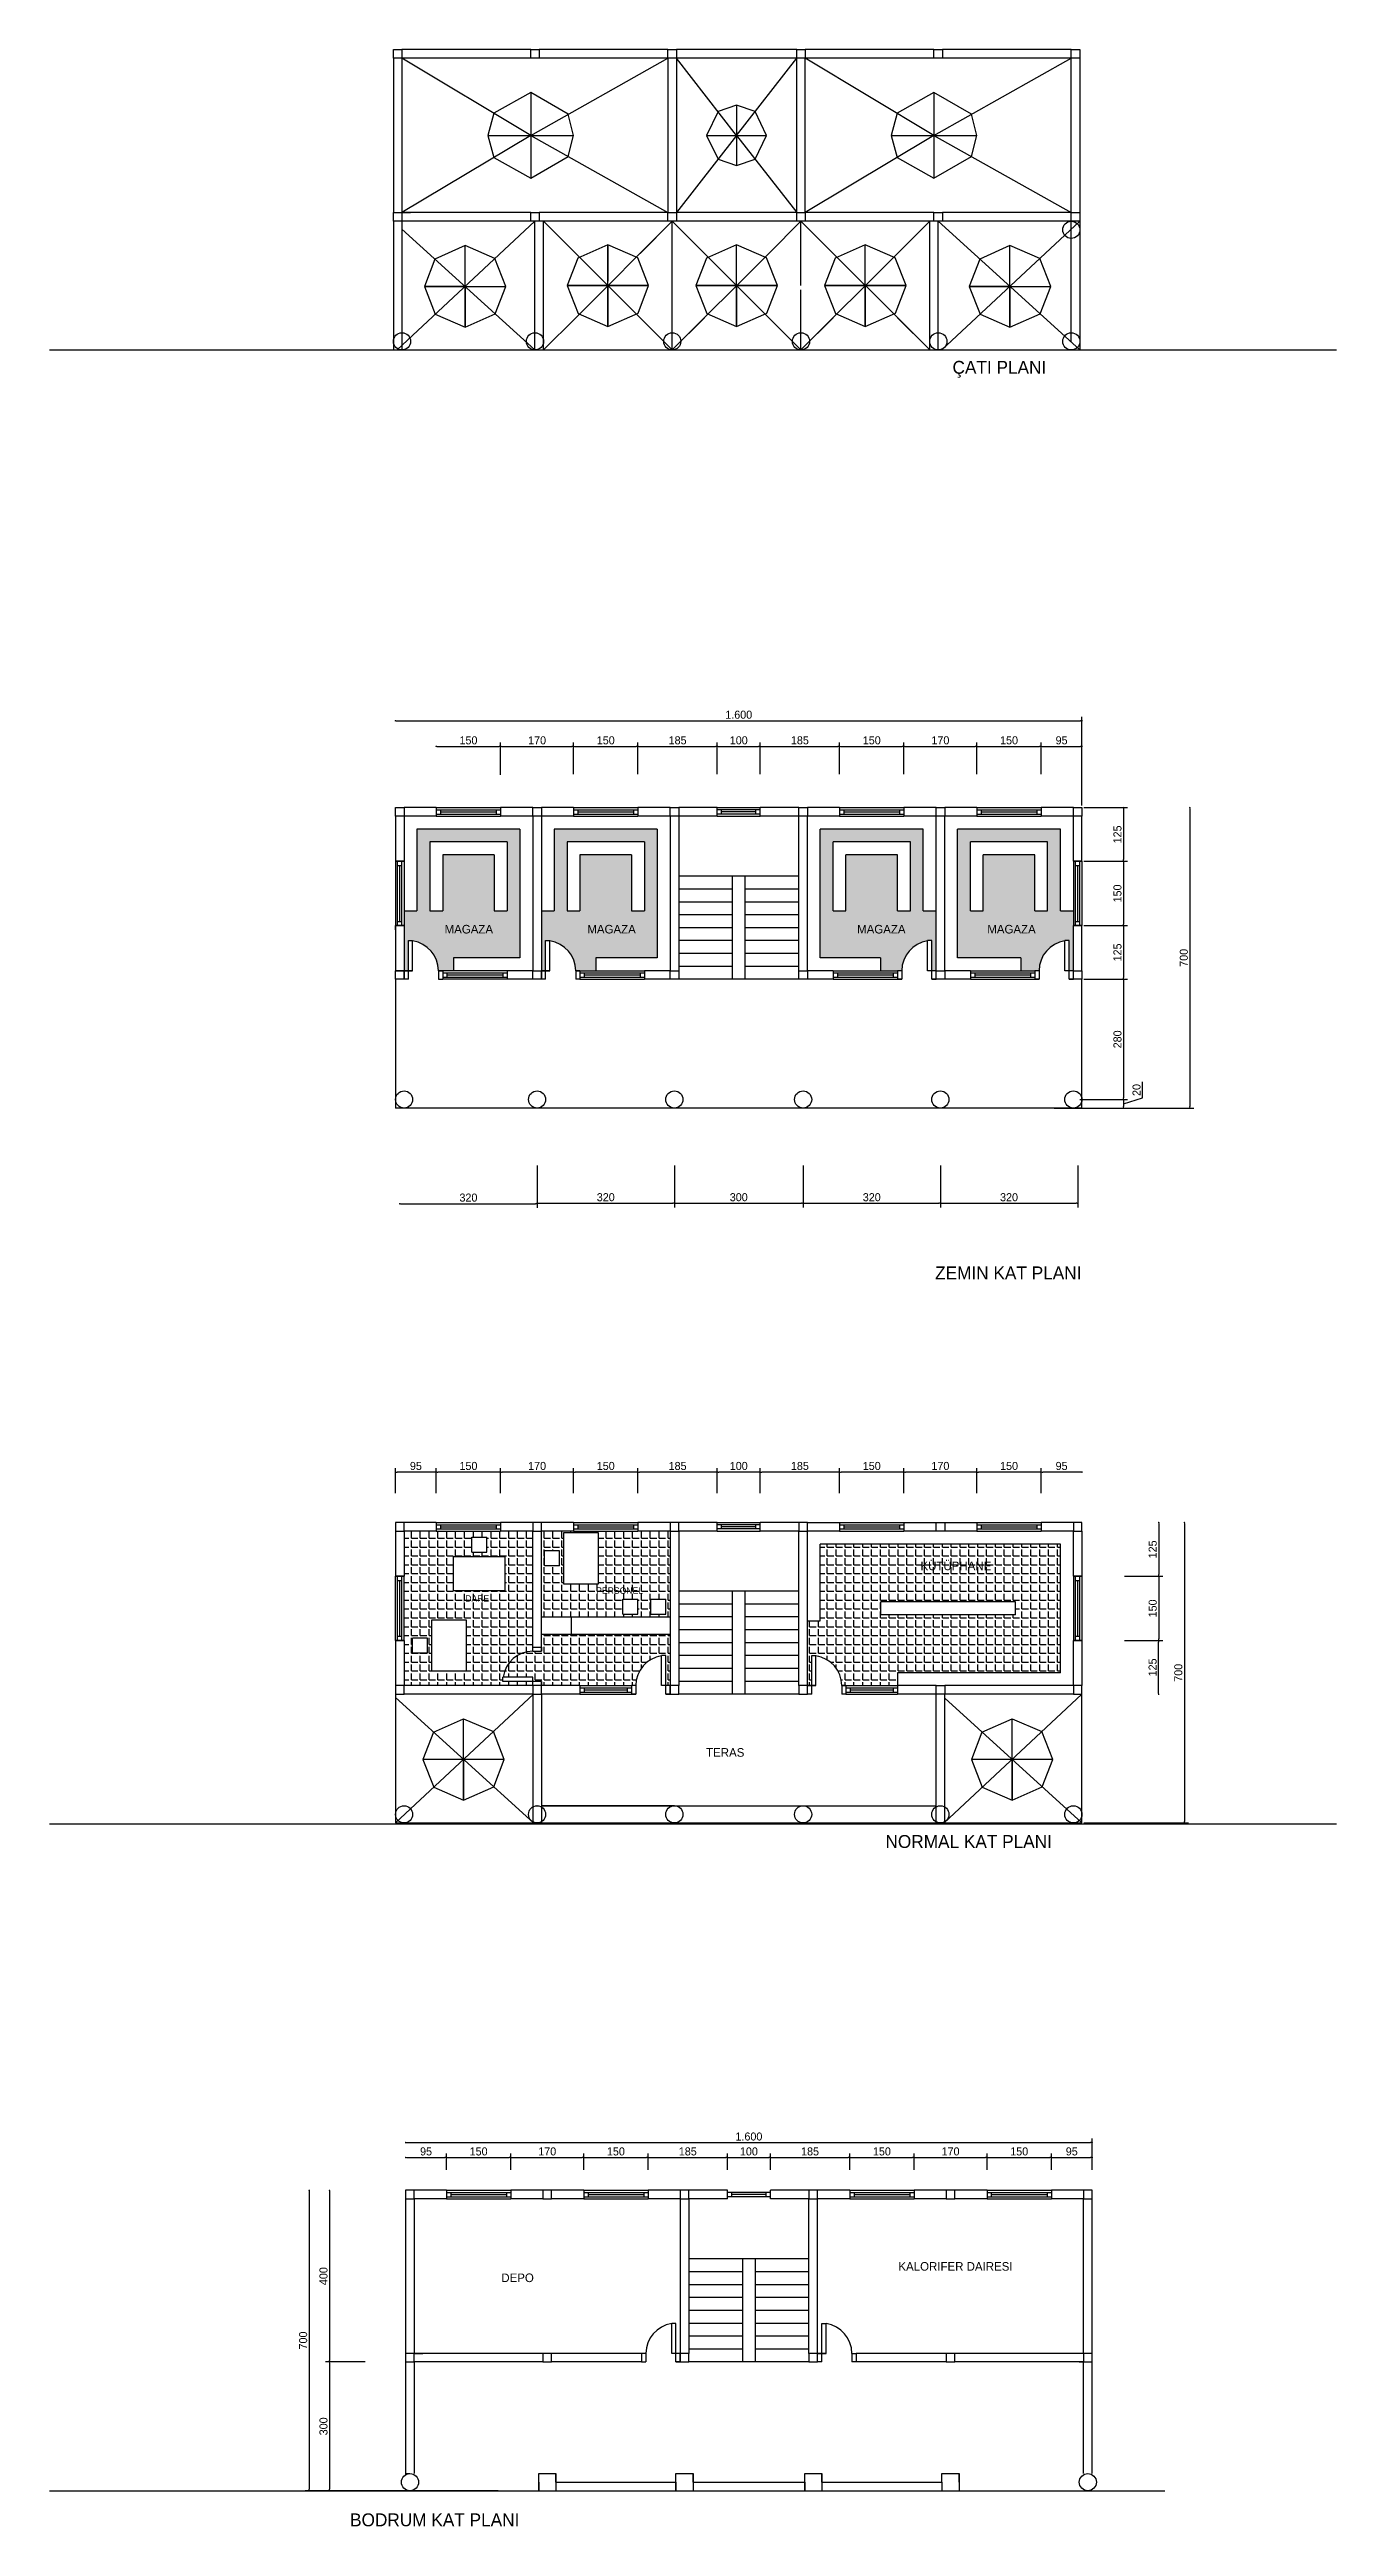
# Model space of a CAD drawing. Extents: x 9483 to 67306, y -5730 to 5191.
# Drawn here: x 17348 to 20347, y -5730 to 41 of the extents above; entities that cross this region are included whole.
import ezdxf

# ---------------------------------------------------------------- set-up
doc = ezdxf.new("R2010")
doc.units = 0
doc.header["$MEASUREMENT"] = 0
doc.layers.get('0').update_dxf_attribs({"linetype": 'CONTINUOUS'})
doc.layers.get('DEFPOINTS').update_dxf_attribs({"linetype": 'CONTINUOUS'})
for name, color, linetype in [('duvar', 3, 'CONTINUOUS'), ('döşeme', 40, 'CONTINUOUS'), ('kolon', 1, 'CONTINUOUS'), ('Layer1', 4, 'CONTINUOUS'), ('yazı', 6, 'CONTINUOUS'), ('ölçü', 5, 'CONTINUOUS')]:
    doc.layers.add(name, color=color, linetype=linetype)
doc.dimstyles.get("Standard").update_dxf_attribs({"dimtxt": 0.18, "dimasz": 0.18, "dimexe": 0.18, "dimexo": 0.0625, "dimgap": 0.09, "dimtad": 0, "dimtih": 1, "dimtoh": 1, "dimdec": 4, "dimzin": 0, "dimdsep": 46, "dimtxsty": 'Standard', "dimcen": 0.09, "dimadec": 0, "dimazin": 0, "dimtfac": 1, "dimtdec": 4, "dimtofl": 0, "dimtmove": 0, "dimatfit": 3, "dimfxl": 1, "dimtolj": 1, "dimtzin": 0, "dimarcsym": 0})
pattern_1 = [(0, (0, -6356.042), (0, 20.625), [15, -5.625]), (90, (0, -6356.042), (-20.625, 1e-15), [15, -5.625])]

msp = doc.modelspace()

# ---------------------------------------------------------------- texts
at = {"layer": 'yazı'}
for s, height, p in [('ÇATI PLANI', 30, (19452.45979, -714.08272)), ('MAGAZA', 20, (18268.6191, -2018.26714)), ('MAGAZA', 20, (18601.28191, -2018.26714)), ('MAGAZA', 20, (19230.0512, -2018.26714)), ('MAGAZA', 20, (19533.46896, -2018.26714)), ('ZEMIN KAT PLANI', 30, (19411.87255, -2824.11126)), ('KÜTÜPHANE', 20, (19377.8598, -3501.81635)), ('IDARE', 15, (18311.22747, -3575.23697)), ('PERSONEL', 15, (18621.9453, -3556.89531)), ('TERAS', 20, (18878.17683, -3936.53327)), ('NORMAL KAT PLANI', 30, (19296.18132, -4149.05419)), ('KALORIFER DAIRESI', 20, (19326.36427, -5134.07476)), ('DEPO', 20, (18400.78428, -5160.67508)), ('BODRUM KAT PLANI', 30, (18048.32793, -5729.64197))]:
    msp.add_text(s, height=height, dxfattribs=at).set_placement(p)
at = {"layer": 'ölçü', "color": 5, "linetype": 'ByBlock', "char_height": 18.75, "attachment_point": 5, "rotation": 90}
for s, insert in [('\\A1;125', (19919.07633, -3453.37836)), ('\\A1;150', (19919.07633, -3590.87836)), ('\\A1;125', (19918.86673, -3728.37836))]:
    msp.add_mtext(s, dxfattribs=dict(at, insert=insert))

# ---------------------------------------------------------------- blocks, each defined once
blk = doc.blocks.new('_DOT')
at = {"color": 0, "linetype": 'ByBlock'}
blk.add_line((-0.5, 0), (-1, 0), dxfattribs=at)
at = {"color": 0, "linetype": 'ByBlock', "const_width": 0.5}
blk.add_lwpolyline([(-0.25, 0, 1), (0.25, 0, 1)], format="xyb", close=True, dxfattribs=at)
blk = doc.blocks.new('*D47')
at = {"layer": 'DEFPOINTS', "color": 0}
for p in [(19754.2, -3390.9), (19754.2, -4090.9), (19992.9, -4090.9)]:
    blk.add_point(p, dxfattribs=at)
at = {"layer": 'ölçü', "color": 0, "lineweight": -2}
for p, q in [((19992.9, -3394.6), (19992.9, -4087.1)), ((19758.9, -4090.9), (20002.3, -4090.9))]:
    blk.add_line(p, q, dxfattribs=at)
at = {"layer": 'ölçü', "color": 0, "lineweight": -2, "xscale": 3.75, "yscale": 3.75, "zscale": 3.75}
for p, rotation in [((19992.9, -3390.9), 90), ((19992.9, -4090.9), 270)]:
    blk.add_blockref('_DOT', p, dxfattribs=dict(at, rotation=rotation))
at = {"layer": 'ölçü', "color": 0, "insert": (19978.8, -3740.9), "char_height": 18.75, "attachment_point": 5, "rotation": 90}
blk.add_mtext('\\A1;700', dxfattribs=at)
blk = doc.blocks.new('*D62')
at = {"layer": 'DEFPOINTS', "color": 0}
for p in [(18088.5, -4946.8), (17953.1, -5646.8), (18088.5, -5646.8)]:
    blk.add_point(p, dxfattribs=at)
at = {"layer": 'ölçü', "color": 0, "lineweight": -2}
for p, q in [((17953.1, -4950.6), (17953.1, -5643.1)), ((18083.8, -5646.8), (17943.7, -5646.8))]:
    blk.add_line(p, q, dxfattribs=at)
at = {"layer": 'ölçü', "color": 0, "lineweight": -2, "xscale": 3.75, "yscale": 3.75, "zscale": 3.75}
for p, rotation in [((17953.1, -4946.8), 90), ((17953.1, -5646.8), 270)]:
    blk.add_blockref('_DOT', p, dxfattribs=dict(at, rotation=rotation))
at = {"layer": 'ölçü', "color": 0, "insert": (17939, -5296.8), "char_height": 18.75, "attachment_point": 5, "rotation": 90}
blk.add_mtext('\\A1;700', dxfattribs=at)
blk = doc.blocks.new('*D61')
at = {"layer": 'DEFPOINTS', "color": 0}
for p in [(18088.5, -5346.8), (18000.4, -5646.8), (18398.5, -5646.8)]:
    blk.add_point(p, dxfattribs=at)
at = {"layer": 'ölçü', "color": 0, "lineweight": -2}
for p, q in [((18000.4, -5350.6), (18000.4, -5643.1)), ((18393.8, -5646.8), (17991, -5646.8))]:
    blk.add_line(p, q, dxfattribs=at)
at = {"layer": 'ölçü', "color": 0, "lineweight": -2, "xscale": 3.75, "yscale": 3.75, "zscale": 3.75}
for p, rotation in [((18000.4, -5346.8), 90), ((18000.4, -5646.8), 270)]:
    blk.add_blockref('_DOT', p, dxfattribs=dict(at, rotation=rotation))
at = {"layer": 'ölçü', "color": 0, "insert": (17986.4, -5496.8), "char_height": 18.75, "attachment_point": 5, "rotation": 90}
blk.add_mtext('\\A1;300', dxfattribs=at)
blk = doc.blocks.new('*D59')
at = {"layer": 'DEFPOINTS', "color": 0}
for p in [(19777.9, -4835.6), (18177.9, -4903.8), (19777.9, -4903.8)]:
    blk.add_point(p, dxfattribs=at)
at = {"layer": 'ölçü', "color": 0, "lineweight": -2}
for p, q in [((18181.6, -4835.6), (19774.1, -4835.6)), ((19777.9, -4899.1), (19777.9, -4826.2))]:
    blk.add_line(p, q, dxfattribs=at)
at = {"layer": 'ölçü', "color": 0, "lineweight": -2, "xscale": 3.75, "yscale": 3.75, "zscale": 3.75, "rotation": 180}
blk.add_blockref('_DOT', (18177.9, -4835.6), dxfattribs=at)
at = {"layer": 'ölçü', "color": 0, "lineweight": -2, "xscale": 3.75, "yscale": 3.75, "zscale": 3.75}
blk.add_blockref('_DOT', (19777.9, -4835.6), dxfattribs=at)
at = {"layer": 'ölçü', "color": 0, "insert": (18977.9, -4821.5), "char_height": 18.75, "attachment_point": 5}
blk.add_mtext('\\A1;1.600', dxfattribs=at)
blk = doc.blocks.new('*D52')
at = {"layer": 'DEFPOINTS', "color": 0}
for p in [(18742.9, -4903.8), (18927.9, -4870.3), (18927.9, -4903.8)]:
    blk.add_point(p, dxfattribs=at)
at = {"layer": 'ölçü', "color": 0, "lineweight": -2}
for p, q in [((18746.6, -4870.3), (18924.1, -4870.3)), ((18927.9, -4899.1), (18927.9, -4860.9))]:
    blk.add_line(p, q, dxfattribs=at)
at = {"layer": 'ölçü', "color": 0, "lineweight": -2, "xscale": 3.75, "yscale": 3.75, "zscale": 3.75, "rotation": 180}
blk.add_blockref('_DOT', (18742.9, -4870.3), dxfattribs=at)
at = {"layer": 'ölçü', "color": 0, "lineweight": -2, "xscale": 3.75, "yscale": 3.75, "zscale": 3.75}
blk.add_blockref('_DOT', (18927.9, -4870.3), dxfattribs=at)
at = {"layer": 'ölçü', "color": 0, "insert": (18835.4, -4856.3), "char_height": 18.75, "attachment_point": 5}
blk.add_mtext('\\A1;185', dxfattribs=at)
blk = doc.blocks.new('*D60')
at = {"layer": 'DEFPOINTS', "color": 0}
for p in [(18088.5, -4946.8), (18000.4, -5346.8), (18088.5, -5346.8)]:
    blk.add_point(p, dxfattribs=at)
at = {"layer": 'ölçü', "color": 0, "lineweight": -2}
for p, q in [((18000.4, -4950.6), (18000.4, -5343.1)), ((18083.8, -5346.8), (17991, -5346.8))]:
    blk.add_line(p, q, dxfattribs=at)
at = {"layer": 'ölçü', "color": 0, "lineweight": -2, "xscale": 3.75, "yscale": 3.75, "zscale": 3.75}
for p, rotation in [((18000.4, -4946.8), 90), ((18000.4, -5346.8), 270)]:
    blk.add_blockref('_DOT', p, dxfattribs=dict(at, rotation=rotation))
at = {"layer": 'ölçü', "color": 0, "insert": (17986.4, -5146.8), "char_height": 18.75, "attachment_point": 5, "rotation": 90}
blk.add_mtext('\\A1;400', dxfattribs=at)
blk = doc.blocks.new('*D51')
at = {"layer": 'DEFPOINTS', "color": 0}
for p in [(18592.9, -4903.8), (18742.9, -4870.3), (18742.9, -4903.8)]:
    blk.add_point(p, dxfattribs=at)
at = {"layer": 'ölçü', "color": 0, "lineweight": -2}
for p, q in [((18596.6, -4870.3), (18739.1, -4870.3)), ((18742.9, -4899.1), (18742.9, -4860.9))]:
    blk.add_line(p, q, dxfattribs=at)
at = {"layer": 'ölçü', "color": 0, "lineweight": -2, "xscale": 3.75, "yscale": 3.75, "zscale": 3.75, "rotation": 180}
blk.add_blockref('_DOT', (18592.9, -4870.3), dxfattribs=at)
at = {"layer": 'ölçü', "color": 0, "lineweight": -2, "xscale": 3.75, "yscale": 3.75, "zscale": 3.75}
blk.add_blockref('_DOT', (18742.9, -4870.3), dxfattribs=at)
at = {"layer": 'ölçü', "color": 0, "insert": (18667.9, -4856.3), "char_height": 18.75, "attachment_point": 5}
blk.add_mtext('\\A1;150', dxfattribs=at)
blk = doc.blocks.new('*D50')
at = {"layer": 'DEFPOINTS', "color": 0}
for p in [(18422.9, -4903.8), (18592.9, -4870.3), (18592.9, -4903.8)]:
    blk.add_point(p, dxfattribs=at)
at = {"layer": 'ölçü', "color": 0, "lineweight": -2}
for p, q in [((18426.6, -4870.3), (18589.1, -4870.3)), ((18592.9, -4899.1), (18592.9, -4860.9))]:
    blk.add_line(p, q, dxfattribs=at)
at = {"layer": 'ölçü', "color": 0, "lineweight": -2, "xscale": 3.75, "yscale": 3.75, "zscale": 3.75, "rotation": 180}
blk.add_blockref('_DOT', (18422.9, -4870.3), dxfattribs=at)
at = {"layer": 'ölçü', "color": 0, "lineweight": -2, "xscale": 3.75, "yscale": 3.75, "zscale": 3.75}
blk.add_blockref('_DOT', (18592.9, -4870.3), dxfattribs=at)
at = {"layer": 'ölçü', "color": 0, "insert": (18507.9, -4856.3), "char_height": 18.75, "attachment_point": 5}
blk.add_mtext('\\A1;170', dxfattribs=at)
blk = doc.blocks.new('*D49')
at = {"layer": 'DEFPOINTS', "color": 0}
for p in [(18272.9, -4903.8), (18422.9, -4870.3), (18422.9, -4903.8)]:
    blk.add_point(p, dxfattribs=at)
at = {"layer": 'ölçü', "color": 0, "lineweight": -2}
for p, q in [((18276.6, -4870.3), (18419.1, -4870.3)), ((18422.9, -4899.1), (18422.9, -4860.9))]:
    blk.add_line(p, q, dxfattribs=at)
at = {"layer": 'ölçü', "color": 0, "lineweight": -2, "xscale": 3.75, "yscale": 3.75, "zscale": 3.75, "rotation": 180}
blk.add_blockref('_DOT', (18272.9, -4870.3), dxfattribs=at)
at = {"layer": 'ölçü', "color": 0, "lineweight": -2, "xscale": 3.75, "yscale": 3.75, "zscale": 3.75}
blk.add_blockref('_DOT', (18422.9, -4870.3), dxfattribs=at)
at = {"layer": 'ölçü', "color": 0, "insert": (18347.9, -4856.3), "char_height": 18.75, "attachment_point": 5}
blk.add_mtext('\\A1;150', dxfattribs=at)
blk = doc.blocks.new('*D48')
at = {"layer": 'DEFPOINTS', "color": 0}
for p in [(18177.9, -4903.8), (18272.9, -4870.3), (18272.9, -4903.8)]:
    blk.add_point(p, dxfattribs=at)
at = {"layer": 'ölçü', "color": 0, "lineweight": -2}
for p, q in [((18181.6, -4870.3), (18269.1, -4870.3)), ((18272.9, -4899.1), (18272.9, -4860.9))]:
    blk.add_line(p, q, dxfattribs=at)
at = {"layer": 'ölçü', "color": 0, "lineweight": -2, "xscale": 3.75, "yscale": 3.75, "zscale": 3.75, "rotation": 180}
blk.add_blockref('_DOT', (18177.9, -4870.3), dxfattribs=at)
at = {"layer": 'ölçü', "color": 0, "lineweight": -2, "xscale": 3.75, "yscale": 3.75, "zscale": 3.75}
blk.add_blockref('_DOT', (18272.9, -4870.3), dxfattribs=at)
at = {"layer": 'ölçü', "color": 0, "insert": (18225.4, -4856.3), "char_height": 18.75, "attachment_point": 5}
blk.add_mtext('\\A1;95', dxfattribs=at)
blk = doc.blocks.new('*D58')
at = {"layer": 'DEFPOINTS', "color": 0}
for p in [(19682.9, -4903.8), (19777.9, -4870.3), (19777.9, -4903.8)]:
    blk.add_point(p, dxfattribs=at)
at = {"layer": 'ölçü', "color": 0, "lineweight": -2}
for p, q in [((19686.6, -4870.3), (19774.1, -4870.3)), ((19777.9, -4899.1), (19777.9, -4860.9))]:
    blk.add_line(p, q, dxfattribs=at)
at = {"layer": 'ölçü', "color": 0, "lineweight": -2, "xscale": 3.75, "yscale": 3.75, "zscale": 3.75, "rotation": 180}
blk.add_blockref('_DOT', (19682.9, -4870.3), dxfattribs=at)
at = {"layer": 'ölçü', "color": 0, "lineweight": -2, "xscale": 3.75, "yscale": 3.75, "zscale": 3.75}
blk.add_blockref('_DOT', (19777.9, -4870.3), dxfattribs=at)
at = {"layer": 'ölçü', "color": 0, "insert": (19730.4, -4856.3), "char_height": 18.75, "attachment_point": 5}
blk.add_mtext('\\A1;95', dxfattribs=at)
blk = doc.blocks.new('*D57')
at = {"layer": 'DEFPOINTS', "color": 0}
for p in [(19532.9, -4903.8), (19682.9, -4870.3), (19682.9, -4903.8)]:
    blk.add_point(p, dxfattribs=at)
at = {"layer": 'ölçü', "color": 0, "lineweight": -2}
for p, q in [((19536.6, -4870.3), (19679.1, -4870.3)), ((19682.9, -4899.1), (19682.9, -4860.9))]:
    blk.add_line(p, q, dxfattribs=at)
at = {"layer": 'ölçü', "color": 0, "lineweight": -2, "xscale": 3.75, "yscale": 3.75, "zscale": 3.75, "rotation": 180}
blk.add_blockref('_DOT', (19532.9, -4870.3), dxfattribs=at)
at = {"layer": 'ölçü', "color": 0, "lineweight": -2, "xscale": 3.75, "yscale": 3.75, "zscale": 3.75}
blk.add_blockref('_DOT', (19682.9, -4870.3), dxfattribs=at)
at = {"layer": 'ölçü', "color": 0, "insert": (19607.9, -4856.3), "char_height": 18.75, "attachment_point": 5}
blk.add_mtext('\\A1;150', dxfattribs=at)
blk = doc.blocks.new('*D56')
at = {"layer": 'DEFPOINTS', "color": 0}
for p in [(19362.9, -4903.8), (19532.9, -4870.3), (19532.9, -4903.8)]:
    blk.add_point(p, dxfattribs=at)
at = {"layer": 'ölçü', "color": 0, "lineweight": -2}
for p, q in [((19366.6, -4870.3), (19529.1, -4870.3)), ((19532.9, -4899.1), (19532.9, -4860.9))]:
    blk.add_line(p, q, dxfattribs=at)
at = {"layer": 'ölçü', "color": 0, "lineweight": -2, "xscale": 3.75, "yscale": 3.75, "zscale": 3.75, "rotation": 180}
blk.add_blockref('_DOT', (19362.9, -4870.3), dxfattribs=at)
at = {"layer": 'ölçü', "color": 0, "lineweight": -2, "xscale": 3.75, "yscale": 3.75, "zscale": 3.75}
blk.add_blockref('_DOT', (19532.9, -4870.3), dxfattribs=at)
at = {"layer": 'ölçü', "color": 0, "insert": (19447.9, -4856.3), "char_height": 18.75, "attachment_point": 5}
blk.add_mtext('\\A1;170', dxfattribs=at)
blk = doc.blocks.new('*D55')
at = {"layer": 'DEFPOINTS', "color": 0}
for p in [(19212.9, -4903.8), (19362.9, -4870.3), (19362.9, -4903.8)]:
    blk.add_point(p, dxfattribs=at)
at = {"layer": 'ölçü', "color": 0, "lineweight": -2}
for p, q in [((19216.6, -4870.3), (19359.1, -4870.3)), ((19362.9, -4899.1), (19362.9, -4860.9))]:
    blk.add_line(p, q, dxfattribs=at)
at = {"layer": 'ölçü', "color": 0, "lineweight": -2, "xscale": 3.75, "yscale": 3.75, "zscale": 3.75, "rotation": 180}
blk.add_blockref('_DOT', (19212.9, -4870.3), dxfattribs=at)
at = {"layer": 'ölçü', "color": 0, "lineweight": -2, "xscale": 3.75, "yscale": 3.75, "zscale": 3.75}
blk.add_blockref('_DOT', (19362.9, -4870.3), dxfattribs=at)
at = {"layer": 'ölçü', "color": 0, "insert": (19287.9, -4856.3), "char_height": 18.75, "attachment_point": 5}
blk.add_mtext('\\A1;150', dxfattribs=at)
blk = doc.blocks.new('*D54')
at = {"layer": 'DEFPOINTS', "color": 0}
for p in [(19027.9, -4903.8), (19212.9, -4870.3), (19212.9, -4903.8)]:
    blk.add_point(p, dxfattribs=at)
at = {"layer": 'ölçü', "color": 0, "lineweight": -2}
for p, q in [((19031.6, -4870.3), (19209.1, -4870.3)), ((19212.9, -4899.1), (19212.9, -4860.9))]:
    blk.add_line(p, q, dxfattribs=at)
at = {"layer": 'ölçü', "color": 0, "lineweight": -2, "xscale": 3.75, "yscale": 3.75, "zscale": 3.75, "rotation": 180}
blk.add_blockref('_DOT', (19027.9, -4870.3), dxfattribs=at)
at = {"layer": 'ölçü', "color": 0, "lineweight": -2, "xscale": 3.75, "yscale": 3.75, "zscale": 3.75}
blk.add_blockref('_DOT', (19212.9, -4870.3), dxfattribs=at)
at = {"layer": 'ölçü', "color": 0, "insert": (19120.4, -4856.3), "char_height": 18.75, "attachment_point": 5}
blk.add_mtext('\\A1;185', dxfattribs=at)
blk = doc.blocks.new('*D53')
at = {"layer": 'DEFPOINTS', "color": 0}
for p in [(18927.9, -4903.8), (19027.9, -4870.3), (19027.9, -4903.8)]:
    blk.add_point(p, dxfattribs=at)
at = {"layer": 'ölçü', "color": 0, "lineweight": -2}
for p, q in [((18931.6, -4870.3), (19024.1, -4870.3)), ((19027.9, -4899.1), (19027.9, -4860.9))]:
    blk.add_line(p, q, dxfattribs=at)
at = {"layer": 'ölçü', "color": 0, "lineweight": -2, "xscale": 3.75, "yscale": 3.75, "zscale": 3.75, "rotation": 180}
blk.add_blockref('_DOT', (18927.9, -4870.3), dxfattribs=at)
at = {"layer": 'ölçü', "color": 0, "lineweight": -2, "xscale": 3.75, "yscale": 3.75, "zscale": 3.75}
blk.add_blockref('_DOT', (19027.9, -4870.3), dxfattribs=at)
at = {"layer": 'ölçü', "color": 0, "insert": (18977.9, -4856.3), "char_height": 18.75, "attachment_point": 5}
blk.add_mtext('\\A1;100', dxfattribs=at)
blk = doc.blocks.new('*D39')
at = {"layer": 'DEFPOINTS', "color": 0}
for p in [(19189.2, -3273.2), (19189.2, -3327.2), (19339.2, -3327.2)]:
    blk.add_point(p, dxfattribs=at)
at = {"layer": 'ölçü', "color": 0, "lineweight": -2}
for p, q in [((19189.2, -3322.5), (19189.2, -3263.8)), ((19335.4, -3273.2), (19192.9, -3273.2))]:
    blk.add_line(p, q, dxfattribs=at)
at = {"layer": 'ölçü', "color": 0, "lineweight": -2, "xscale": 3.75, "yscale": 3.75, "zscale": 3.75, "rotation": 180}
blk.add_blockref('_DOT', (19189.2, -3273.2), dxfattribs=at)
at = {"layer": 'ölçü', "color": 0, "lineweight": -2, "xscale": 3.75, "yscale": 3.75, "zscale": 3.75}
blk.add_blockref('_DOT', (19339.2, -3273.2), dxfattribs=at)
at = {"layer": 'ölçü', "color": 0, "insert": (19264.2, -3259.1), "char_height": 18.75, "attachment_point": 5}
blk.add_mtext('\\A1;150', dxfattribs=at)
blk = doc.blocks.new('*D44')
at = {"layer": 'DEFPOINTS', "color": 0}
for p in [(18399.2, -3273.2), (18399.2, -3327.2), (18569.2, -3327.2)]:
    blk.add_point(p, dxfattribs=at)
at = {"layer": 'ölçü', "color": 0, "lineweight": -2}
for p, q in [((18399.2, -3322.5), (18399.2, -3263.8)), ((18565.4, -3273.2), (18402.9, -3273.2))]:
    blk.add_line(p, q, dxfattribs=at)
at = {"layer": 'ölçü', "color": 0, "lineweight": -2, "xscale": 3.75, "yscale": 3.75, "zscale": 3.75, "rotation": 180}
blk.add_blockref('_DOT', (18399.2, -3273.2), dxfattribs=at)
at = {"layer": 'ölçü', "color": 0, "lineweight": -2, "xscale": 3.75, "yscale": 3.75, "zscale": 3.75}
blk.add_blockref('_DOT', (18569.2, -3273.2), dxfattribs=at)
at = {"layer": 'ölçü', "color": 0, "insert": (18484.2, -3259.1), "char_height": 18.75, "attachment_point": 5}
blk.add_mtext('\\A1;170', dxfattribs=at)
blk = doc.blocks.new('*D46')
at = {"layer": 'DEFPOINTS', "color": 0}
for p in [(18154.2, -3273.2), (18154.2, -3327.2), (18249.2, -3327.2)]:
    blk.add_point(p, dxfattribs=at)
at = {"layer": 'ölçü', "color": 0, "lineweight": -2}
for p, q in [((18154.2, -3322.5), (18154.2, -3263.8)), ((18245.4, -3273.2), (18157.9, -3273.2))]:
    blk.add_line(p, q, dxfattribs=at)
at = {"layer": 'ölçü', "color": 0, "lineweight": -2, "xscale": 3.75, "yscale": 3.75, "zscale": 3.75, "rotation": 180}
blk.add_blockref('_DOT', (18154.2, -3273.2), dxfattribs=at)
at = {"layer": 'ölçü', "color": 0, "lineweight": -2, "xscale": 3.75, "yscale": 3.75, "zscale": 3.75}
blk.add_blockref('_DOT', (18249.2, -3273.2), dxfattribs=at)
at = {"layer": 'ölçü', "color": 0, "insert": (18201.7, -3259.1), "char_height": 18.75, "attachment_point": 5}
blk.add_mtext('\\A1;95', dxfattribs=at)
blk = doc.blocks.new('*D45')
at = {"layer": 'DEFPOINTS', "color": 0}
for p in [(18249.2, -3273.2), (18249.2, -3327.2), (18399.2, -3327.2)]:
    blk.add_point(p, dxfattribs=at)
at = {"layer": 'ölçü', "color": 0, "lineweight": -2}
for p, q in [((18249.2, -3322.5), (18249.2, -3263.8)), ((18395.4, -3273.2), (18252.9, -3273.2))]:
    blk.add_line(p, q, dxfattribs=at)
at = {"layer": 'ölçü', "color": 0, "lineweight": -2, "xscale": 3.75, "yscale": 3.75, "zscale": 3.75, "rotation": 180}
blk.add_blockref('_DOT', (18249.2, -3273.2), dxfattribs=at)
at = {"layer": 'ölçü', "color": 0, "lineweight": -2, "xscale": 3.75, "yscale": 3.75, "zscale": 3.75}
blk.add_blockref('_DOT', (18399.2, -3273.2), dxfattribs=at)
at = {"layer": 'ölçü', "color": 0, "insert": (18324.2, -3259.1), "char_height": 18.75, "attachment_point": 5}
blk.add_mtext('\\A1;150', dxfattribs=at)
blk = doc.blocks.new('*D43')
at = {"layer": 'DEFPOINTS', "color": 0}
for p in [(18569.2, -3273.2), (18569.2, -3327.2), (18719.2, -3327.2)]:
    blk.add_point(p, dxfattribs=at)
at = {"layer": 'ölçü', "color": 0, "lineweight": -2}
for p, q in [((18569.2, -3322.5), (18569.2, -3263.8)), ((18715.4, -3273.2), (18572.9, -3273.2))]:
    blk.add_line(p, q, dxfattribs=at)
at = {"layer": 'ölçü', "color": 0, "lineweight": -2, "xscale": 3.75, "yscale": 3.75, "zscale": 3.75, "rotation": 180}
blk.add_blockref('_DOT', (18569.2, -3273.2), dxfattribs=at)
at = {"layer": 'ölçü', "color": 0, "lineweight": -2, "xscale": 3.75, "yscale": 3.75, "zscale": 3.75}
blk.add_blockref('_DOT', (18719.2, -3273.2), dxfattribs=at)
at = {"layer": 'ölçü', "color": 0, "insert": (18644.2, -3259.1), "char_height": 18.75, "attachment_point": 5}
blk.add_mtext('\\A1;150', dxfattribs=at)
blk = doc.blocks.new('*D42')
at = {"layer": 'DEFPOINTS', "color": 0}
for p in [(18719.2, -3273.2), (18719.2, -3327.2), (18904.2, -3327.2)]:
    blk.add_point(p, dxfattribs=at)
at = {"layer": 'ölçü', "color": 0, "lineweight": -2}
for p, q in [((18719.2, -3322.5), (18719.2, -3263.8)), ((18900.4, -3273.2), (18722.9, -3273.2))]:
    blk.add_line(p, q, dxfattribs=at)
at = {"layer": 'ölçü', "color": 0, "lineweight": -2, "xscale": 3.75, "yscale": 3.75, "zscale": 3.75, "rotation": 180}
blk.add_blockref('_DOT', (18719.2, -3273.2), dxfattribs=at)
at = {"layer": 'ölçü', "color": 0, "lineweight": -2, "xscale": 3.75, "yscale": 3.75, "zscale": 3.75}
blk.add_blockref('_DOT', (18904.2, -3273.2), dxfattribs=at)
at = {"layer": 'ölçü', "color": 0, "insert": (18811.7, -3259.1), "char_height": 18.75, "attachment_point": 5}
blk.add_mtext('\\A1;185', dxfattribs=at)
blk = doc.blocks.new('*D41')
at = {"layer": 'DEFPOINTS', "color": 0}
for p in [(18904.2, -3273.2), (18904.2, -3327.2), (19004.2, -3327.2)]:
    blk.add_point(p, dxfattribs=at)
at = {"layer": 'ölçü', "color": 0, "lineweight": -2}
for p, q in [((18904.2, -3322.5), (18904.2, -3263.8)), ((19000.4, -3273.2), (18907.9, -3273.2))]:
    blk.add_line(p, q, dxfattribs=at)
at = {"layer": 'ölçü', "color": 0, "lineweight": -2, "xscale": 3.75, "yscale": 3.75, "zscale": 3.75, "rotation": 180}
blk.add_blockref('_DOT', (18904.2, -3273.2), dxfattribs=at)
at = {"layer": 'ölçü', "color": 0, "lineweight": -2, "xscale": 3.75, "yscale": 3.75, "zscale": 3.75}
blk.add_blockref('_DOT', (19004.2, -3273.2), dxfattribs=at)
at = {"layer": 'ölçü', "color": 0, "insert": (18954.2, -3259.1), "char_height": 18.75, "attachment_point": 5}
blk.add_mtext('\\A1;100', dxfattribs=at)
blk = doc.blocks.new('*D40')
at = {"layer": 'DEFPOINTS', "color": 0}
for p in [(19004.2, -3273.2), (19004.2, -3327.2), (19189.2, -3327.2)]:
    blk.add_point(p, dxfattribs=at)
at = {"layer": 'ölçü', "color": 0, "lineweight": -2}
for p, q in [((19004.2, -3322.5), (19004.2, -3263.8)), ((19185.4, -3273.2), (19007.9, -3273.2))]:
    blk.add_line(p, q, dxfattribs=at)
at = {"layer": 'ölçü', "color": 0, "lineweight": -2, "xscale": 3.75, "yscale": 3.75, "zscale": 3.75, "rotation": 180}
blk.add_blockref('_DOT', (19004.2, -3273.2), dxfattribs=at)
at = {"layer": 'ölçü', "color": 0, "lineweight": -2, "xscale": 3.75, "yscale": 3.75, "zscale": 3.75}
blk.add_blockref('_DOT', (19189.2, -3273.2), dxfattribs=at)
at = {"layer": 'ölçü', "color": 0, "insert": (19096.7, -3259.1), "char_height": 18.75, "attachment_point": 5}
blk.add_mtext('\\A1;185', dxfattribs=at)
blk = doc.blocks.new('*D38')
at = {"layer": 'DEFPOINTS', "color": 0}
for p in [(19339.2, -3273.2), (19339.2, -3327.2), (19509.2, -3327.2)]:
    blk.add_point(p, dxfattribs=at)
at = {"layer": 'ölçü', "color": 0, "lineweight": -2}
for p, q in [((19339.2, -3322.5), (19339.2, -3263.8)), ((19505.4, -3273.2), (19342.9, -3273.2))]:
    blk.add_line(p, q, dxfattribs=at)
at = {"layer": 'ölçü', "color": 0, "lineweight": -2, "xscale": 3.75, "yscale": 3.75, "zscale": 3.75, "rotation": 180}
blk.add_blockref('_DOT', (19339.2, -3273.2), dxfattribs=at)
at = {"layer": 'ölçü', "color": 0, "lineweight": -2, "xscale": 3.75, "yscale": 3.75, "zscale": 3.75}
blk.add_blockref('_DOT', (19509.2, -3273.2), dxfattribs=at)
at = {"layer": 'ölçü', "color": 0, "insert": (19424.2, -3259.1), "char_height": 18.75, "attachment_point": 5}
blk.add_mtext('\\A1;170', dxfattribs=at)
blk = doc.blocks.new('*D37')
at = {"layer": 'DEFPOINTS', "color": 0}
for p in [(19509.2, -3273.2), (19509.2, -3327.2), (19659.2, -3327.2)]:
    blk.add_point(p, dxfattribs=at)
at = {"layer": 'ölçü', "color": 0, "lineweight": -2}
for p, q in [((19509.2, -3322.5), (19509.2, -3263.8)), ((19655.4, -3273.2), (19512.9, -3273.2))]:
    blk.add_line(p, q, dxfattribs=at)
at = {"layer": 'ölçü', "color": 0, "lineweight": -2, "xscale": 3.75, "yscale": 3.75, "zscale": 3.75, "rotation": 180}
blk.add_blockref('_DOT', (19509.2, -3273.2), dxfattribs=at)
at = {"layer": 'ölçü', "color": 0, "lineweight": -2, "xscale": 3.75, "yscale": 3.75, "zscale": 3.75}
blk.add_blockref('_DOT', (19659.2, -3273.2), dxfattribs=at)
at = {"layer": 'ölçü', "color": 0, "insert": (19584.2, -3259.1), "char_height": 18.75, "attachment_point": 5}
blk.add_mtext('\\A1;150', dxfattribs=at)
blk = doc.blocks.new('*D36')
at = {"layer": 'DEFPOINTS', "color": 0}
for p in [(19659.2, -3273.2), (19659.2, -3327.2), (19754.2, -3327.2)]:
    blk.add_point(p, dxfattribs=at)
at = {"layer": 'ölçü', "color": 0, "lineweight": -2}
for p, q in [((19659.2, -3322.5), (19659.2, -3263.8)), ((19750.4, -3273.2), (19662.9, -3273.2))]:
    blk.add_line(p, q, dxfattribs=at)
at = {"layer": 'ölçü', "color": 0, "lineweight": -2, "xscale": 3.75, "yscale": 3.75, "zscale": 3.75, "rotation": 180}
blk.add_blockref('_DOT', (19659.2, -3273.2), dxfattribs=at)
at = {"layer": 'ölçü', "color": 0, "lineweight": -2, "xscale": 3.75, "yscale": 3.75, "zscale": 3.75}
blk.add_blockref('_DOT', (19754.2, -3273.2), dxfattribs=at)
at = {"layer": 'ölçü', "color": 0, "insert": (19706.7, -3259.1), "char_height": 18.75, "attachment_point": 5}
blk.add_mtext('\\A1;95', dxfattribs=at)
blk = doc.blocks.new('*D63')
at = {"layer": 'DEFPOINTS', "color": 0}
for p in [(19684.3, -1725), (19684.3, -2425), (20005.6, -2425)]:
    blk.add_point(p, dxfattribs=at)
at = {"layer": 'ölçü', "color": 0, "lineweight": -2}
for p, q in [((20005.6, -1728.7), (20005.6, -2421.2)), ((19689, -2425), (20015, -2425))]:
    blk.add_line(p, q, dxfattribs=at)
at = {"layer": 'ölçü', "color": 0, "lineweight": -2, "xscale": 3.75, "yscale": 3.75, "zscale": 3.75}
for p, rotation in [((20005.6, -1725), 90), ((20005.6, -2425), 270)]:
    blk.add_blockref('_DOT', p, dxfattribs=dict(at, rotation=rotation))
at = {"layer": 'ölçü', "color": 0, "insert": (19991.6, -2075), "char_height": 18.75, "attachment_point": 5, "rotation": 90}
blk.add_mtext('\\A1;700', dxfattribs=at)
blk = doc.blocks.new('*D28')
at = {"layer": 'DEFPOINTS', "color": 0}
for p in [(19754.2, -2000), (19754.2, -2125), (19851.1, -2125)]:
    blk.add_point(p, dxfattribs=at)
at = {"layer": 'ölçü', "color": 0, "lineweight": -2}
for p, q in [((19851.1, -2003.7), (19851.1, -2121.2)), ((19758.9, -2125), (19860.5, -2125))]:
    blk.add_line(p, q, dxfattribs=at)
at = {"layer": 'ölçü', "color": 0, "lineweight": -2, "xscale": 3.75, "yscale": 3.75, "zscale": 3.75}
for p, rotation in [((19851.1, -2000), 90), ((19851.1, -2125), 270)]:
    blk.add_blockref('_DOT', p, dxfattribs=dict(at, rotation=rotation))
at = {"layer": 'ölçü', "color": 0, "insert": (19837, -2062.5), "char_height": 18.75, "attachment_point": 5, "rotation": 90}
blk.add_mtext('\\A1;125', dxfattribs=at)
blk = doc.blocks.new('*D30')
at = {"layer": 'DEFPOINTS', "color": 0}
for p in [(19744.2, -2405), (19744.2, -2425), (19851, -2425)]:
    blk.add_point(p, dxfattribs=at)
at = {"layer": 'ölçü', "color": 0, "lineweight": -2}
for p, q in [((19895.6, -2401.6), (19895.6, -2364.1)), ((19851, -2415), (19895.6, -2401.6)), ((19851, -2408.7), (19851, -2421.2)), ((19748.9, -2425), (19860.4, -2425))]:
    blk.add_line(p, q, dxfattribs=at)
at = {"layer": 'ölçü', "color": 0, "lineweight": -2, "xscale": 3.75, "yscale": 3.75, "zscale": 3.75}
for p, rotation in [((19851, -2405), 90), ((19851, -2425), 270)]:
    blk.add_blockref('_DOT', p, dxfattribs=dict(at, rotation=rotation))
at = {"layer": 'ölçü', "color": 0, "insert": (19881.5, -2382.9), "char_height": 18.75, "attachment_point": 5, "rotation": 90}
blk.add_mtext('\\A1;20', dxfattribs=at)
blk = doc.blocks.new('*D34')
at = {"layer": 'DEFPOINTS', "color": 0}
for p in [(19104.2, -2553.8), (19424.2, -2553.8), (19424.2, -2647)]:
    blk.add_point(p, dxfattribs=at)
at = {"layer": 'ölçü', "color": 0, "lineweight": -2}
for p, q in [((19424.2, -2558.5), (19424.2, -2656.4)), ((19107.9, -2647), (19420.4, -2647))]:
    blk.add_line(p, q, dxfattribs=at)
at = {"layer": 'ölçü', "color": 0, "lineweight": -2, "xscale": 3.75, "yscale": 3.75, "zscale": 3.75, "rotation": 180}
blk.add_blockref('_DOT', (19104.2, -2647), dxfattribs=at)
at = {"layer": 'ölçü', "color": 0, "lineweight": -2, "xscale": 3.75, "yscale": 3.75, "zscale": 3.75}
blk.add_blockref('_DOT', (19424.2, -2647), dxfattribs=at)
at = {"layer": 'ölçü', "color": 0, "insert": (19264.2, -2632.9), "char_height": 18.75, "attachment_point": 5}
blk.add_mtext('\\A1;320', dxfattribs=at)
blk = doc.blocks.new('*D33')
at = {"layer": 'DEFPOINTS', "color": 0}
for p in [(18804.2, -2553.8), (19104.2, -2553.8), (19104.2, -2647)]:
    blk.add_point(p, dxfattribs=at)
at = {"layer": 'ölçü', "color": 0, "lineweight": -2}
for p, q in [((19104.2, -2558.5), (19104.2, -2656.4)), ((18807.9, -2647), (19100.4, -2647))]:
    blk.add_line(p, q, dxfattribs=at)
at = {"layer": 'ölçü', "color": 0, "lineweight": -2, "xscale": 3.75, "yscale": 3.75, "zscale": 3.75, "rotation": 180}
blk.add_blockref('_DOT', (18804.2, -2647), dxfattribs=at)
at = {"layer": 'ölçü', "color": 0, "lineweight": -2, "xscale": 3.75, "yscale": 3.75, "zscale": 3.75}
blk.add_blockref('_DOT', (19104.2, -2647), dxfattribs=at)
at = {"layer": 'ölçü', "color": 0, "insert": (18954.2, -2632.9), "char_height": 18.75, "attachment_point": 5}
blk.add_mtext('\\A1;300', dxfattribs=at)
blk = doc.blocks.new('*D32')
at = {"layer": 'DEFPOINTS', "color": 0}
for p in [(18484.2, -2553.8), (18804.2, -2553.8), (18804.2, -2647)]:
    blk.add_point(p, dxfattribs=at)
at = {"layer": 'ölçü', "color": 0, "lineweight": -2}
for p, q in [((18484.2, -2558.5), (18484.2, -2656.4)), ((18804.2, -2558.5), (18804.2, -2656.4)), ((18487.9, -2647), (18800.4, -2647))]:
    blk.add_line(p, q, dxfattribs=at)
at = {"layer": 'ölçü', "color": 0, "lineweight": -2, "xscale": 3.75, "yscale": 3.75, "zscale": 3.75, "rotation": 180}
blk.add_blockref('_DOT', (18484.2, -2647), dxfattribs=at)
at = {"layer": 'ölçü', "color": 0, "lineweight": -2, "xscale": 3.75, "yscale": 3.75, "zscale": 3.75}
blk.add_blockref('_DOT', (18804.2, -2647), dxfattribs=at)
at = {"layer": 'ölçü', "color": 0, "insert": (18644.2, -2632.9), "char_height": 18.75, "attachment_point": 5}
blk.add_mtext('\\A1;320', dxfattribs=at)
blk = doc.blocks.new('*D31')
at = {"layer": 'DEFPOINTS', "color": 0}
for p in [(18164.2, -2553.8), (18484.2, -2553.8), (18484.2, -2647.9)]:
    blk.add_point(p, dxfattribs=at)
at = {"layer": 'ölçü', "color": 0, "lineweight": -2}
for p, q in [((18484.2, -2558.5), (18484.2, -2657.3)), ((18167.9, -2647.9), (18480.4, -2647.9))]:
    blk.add_line(p, q, dxfattribs=at)
at = {"layer": 'ölçü', "color": 0, "lineweight": -2, "xscale": 3.75, "yscale": 3.75, "zscale": 3.75, "rotation": 180}
blk.add_blockref('_DOT', (18164.2, -2647.9), dxfattribs=at)
at = {"layer": 'ölçü', "color": 0, "lineweight": -2, "xscale": 3.75, "yscale": 3.75, "zscale": 3.75}
blk.add_blockref('_DOT', (18484.2, -2647.9), dxfattribs=at)
at = {"layer": 'ölçü', "color": 0, "insert": (18324.2, -2633.8), "char_height": 18.75, "attachment_point": 5}
blk.add_mtext('\\A1;320', dxfattribs=at)
blk = doc.blocks.new('*D35')
at = {"layer": 'DEFPOINTS', "color": 0}
for p in [(19424.2, -2553.8), (19744.2, -2553.8), (19744.2, -2647)]:
    blk.add_point(p, dxfattribs=at)
at = {"layer": 'ölçü', "color": 0, "lineweight": -2}
for p, q in [((19744.2, -2558.5), (19744.2, -2656.4)), ((19427.9, -2647), (19740.4, -2647))]:
    blk.add_line(p, q, dxfattribs=at)
at = {"layer": 'ölçü', "color": 0, "lineweight": -2, "xscale": 3.75, "yscale": 3.75, "zscale": 3.75, "rotation": 180}
blk.add_blockref('_DOT', (19424.2, -2647), dxfattribs=at)
at = {"layer": 'ölçü', "color": 0, "lineweight": -2, "xscale": 3.75, "yscale": 3.75, "zscale": 3.75}
blk.add_blockref('_DOT', (19744.2, -2647), dxfattribs=at)
at = {"layer": 'ölçü', "color": 0, "insert": (19584.2, -2632.9), "char_height": 18.75, "attachment_point": 5}
blk.add_mtext('\\A1;320', dxfattribs=at)
blk = doc.blocks.new('*D29')
at = {"layer": 'DEFPOINTS', "color": 0}
for p in [(19754.2, -2125), (19744.2, -2405), (19851, -2405)]:
    blk.add_point(p, dxfattribs=at)
at = {"layer": 'ölçü', "color": 0, "lineweight": -2}
for p, q in [((19758.9, -2125), (19860.4, -2125)), ((19851, -2128.7), (19851, -2401.2)), ((19748.9, -2405), (19860.4, -2405))]:
    blk.add_line(p, q, dxfattribs=at)
at = {"layer": 'ölçü', "color": 0, "lineweight": -2, "xscale": 3.75, "yscale": 3.75, "zscale": 3.75}
for p, rotation in [((19851, -2125), 90), ((19851, -2405), 270)]:
    blk.add_blockref('_DOT', p, dxfattribs=dict(at, rotation=rotation))
at = {"layer": 'ölçü', "color": 0, "insert": (19837, -2265), "char_height": 18.75, "attachment_point": 5, "rotation": 90}
blk.add_mtext('\\A1;280', dxfattribs=at)
blk = doc.blocks.new('*D26')
at = {"layer": 'DEFPOINTS', "color": 0}
for p in [(19754.2, -1725), (19754.2, -1850), (19851.1, -1850)]:
    blk.add_point(p, dxfattribs=at)
at = {"layer": 'ölçü', "color": 0, "lineweight": -2}
for p, q in [((19758.9, -1725), (19860.5, -1725)), ((19851.1, -1728.7), (19851.1, -1846.2)), ((19758.9, -1850), (19860.5, -1850))]:
    blk.add_line(p, q, dxfattribs=at)
at = {"layer": 'ölçü', "color": 0, "lineweight": -2, "xscale": 3.75, "yscale": 3.75, "zscale": 3.75}
for p, rotation in [((19851.1, -1725), 90), ((19851.1, -1850), 270)]:
    blk.add_blockref('_DOT', p, dxfattribs=dict(at, rotation=rotation))
at = {"layer": 'ölçü', "color": 0, "insert": (19837, -1787.5), "char_height": 18.75, "attachment_point": 5, "rotation": 90}
blk.add_mtext('\\A1;125', dxfattribs=at)
blk = doc.blocks.new('*D27')
at = {"layer": 'DEFPOINTS', "color": 0}
for p in [(19754.2, -1850), (19754.2, -2000), (19851.1, -2000)]:
    blk.add_point(p, dxfattribs=at)
at = {"layer": 'ölçü', "color": 0, "lineweight": -2}
for p, q in [((19851.1, -1853.7), (19851.1, -1996.2)), ((19758.9, -2000), (19860.5, -2000))]:
    blk.add_line(p, q, dxfattribs=at)
at = {"layer": 'ölçü', "color": 0, "lineweight": -2, "xscale": 3.75, "yscale": 3.75, "zscale": 3.75}
for p, rotation in [((19851.1, -1850), 90), ((19851.1, -2000), 270)]:
    blk.add_blockref('_DOT', p, dxfattribs=dict(at, rotation=rotation))
at = {"layer": 'ölçü', "color": 0, "insert": (19837, -1925), "char_height": 18.75, "attachment_point": 5, "rotation": 90}
blk.add_mtext('\\A1;150', dxfattribs=at)
blk = doc.blocks.new('*D22')
at = {"layer": 'DEFPOINTS', "color": 0}
for p in [(19339.2, -1582.3), (19189.2, -1651.9), (19339.2, -1651.9)]:
    blk.add_point(p, dxfattribs=at)
at = {"layer": 'ölçü', "color": 0, "lineweight": -2}
for p, q in [((19192.9, -1582.3), (19335.4, -1582.3)), ((19339.2, -1647.2), (19339.2, -1572.9))]:
    blk.add_line(p, q, dxfattribs=at)
at = {"layer": 'ölçü', "color": 0, "lineweight": -2, "xscale": 3.75, "yscale": 3.75, "zscale": 3.75, "rotation": 180}
blk.add_blockref('_DOT', (19189.2, -1582.3), dxfattribs=at)
at = {"layer": 'ölçü', "color": 0, "lineweight": -2, "xscale": 3.75, "yscale": 3.75, "zscale": 3.75}
blk.add_blockref('_DOT', (19339.2, -1582.3), dxfattribs=at)
at = {"layer": 'ölçü', "color": 0, "insert": (19264.2, -1568.3), "char_height": 18.75, "attachment_point": 5}
blk.add_mtext('\\A1;150', dxfattribs=at)
blk = doc.blocks.new('*D21')
at = {"layer": 'DEFPOINTS', "color": 0}
for p in [(19189.2, -1582.3), (19004.2, -1651.9), (19189.2, -1651.9)]:
    blk.add_point(p, dxfattribs=at)
at = {"layer": 'ölçü', "color": 0, "lineweight": -2}
for p, q in [((19007.9, -1582.3), (19185.4, -1582.3)), ((19189.2, -1647.2), (19189.2, -1572.9))]:
    blk.add_line(p, q, dxfattribs=at)
at = {"layer": 'ölçü', "color": 0, "lineweight": -2, "xscale": 3.75, "yscale": 3.75, "zscale": 3.75, "rotation": 180}
blk.add_blockref('_DOT', (19004.2, -1582.3), dxfattribs=at)
at = {"layer": 'ölçü', "color": 0, "lineweight": -2, "xscale": 3.75, "yscale": 3.75, "zscale": 3.75}
blk.add_blockref('_DOT', (19189.2, -1582.3), dxfattribs=at)
at = {"layer": 'ölçü', "color": 0, "insert": (19096.7, -1568.3), "char_height": 18.75, "attachment_point": 5}
blk.add_mtext('\\A1;185', dxfattribs=at)
blk = doc.blocks.new('*D20')
at = {"layer": 'DEFPOINTS', "color": 0}
for p in [(19004.2, -1582.3), (18904.2, -1651.9), (19004.2, -1651.9)]:
    blk.add_point(p, dxfattribs=at)
at = {"layer": 'ölçü', "color": 0, "lineweight": -2}
for p, q in [((18907.9, -1582.3), (19000.4, -1582.3)), ((19004.2, -1647.2), (19004.2, -1572.9))]:
    blk.add_line(p, q, dxfattribs=at)
at = {"layer": 'ölçü', "color": 0, "lineweight": -2, "xscale": 3.75, "yscale": 3.75, "zscale": 3.75, "rotation": 180}
blk.add_blockref('_DOT', (18904.2, -1582.3), dxfattribs=at)
at = {"layer": 'ölçü', "color": 0, "lineweight": -2, "xscale": 3.75, "yscale": 3.75, "zscale": 3.75}
blk.add_blockref('_DOT', (19004.2, -1582.3), dxfattribs=at)
at = {"layer": 'ölçü', "color": 0, "insert": (18954.2, -1568.3), "char_height": 18.75, "attachment_point": 5}
blk.add_mtext('\\A1;100', dxfattribs=at)
blk = doc.blocks.new('*D19')
at = {"layer": 'DEFPOINTS', "color": 0}
for p in [(18904.2, -1582.3), (18719.2, -1651.9), (18904.2, -1651.9)]:
    blk.add_point(p, dxfattribs=at)
at = {"layer": 'ölçü', "color": 0, "lineweight": -2}
for p, q in [((18722.9, -1582.3), (18900.4, -1582.3)), ((18904.2, -1647.2), (18904.2, -1572.9))]:
    blk.add_line(p, q, dxfattribs=at)
at = {"layer": 'ölçü', "color": 0, "lineweight": -2, "xscale": 3.75, "yscale": 3.75, "zscale": 3.75, "rotation": 180}
blk.add_blockref('_DOT', (18719.2, -1582.3), dxfattribs=at)
at = {"layer": 'ölçü', "color": 0, "lineweight": -2, "xscale": 3.75, "yscale": 3.75, "zscale": 3.75}
blk.add_blockref('_DOT', (18904.2, -1582.3), dxfattribs=at)
at = {"layer": 'ölçü', "color": 0, "insert": (18811.7, -1568.3), "char_height": 18.75, "attachment_point": 5}
blk.add_mtext('\\A1;185', dxfattribs=at)
blk = doc.blocks.new('*D18')
at = {"layer": 'DEFPOINTS', "color": 0}
for p in [(18719.2, -1582.3), (18569.2, -1651.9), (18719.2, -1651.9)]:
    blk.add_point(p, dxfattribs=at)
at = {"layer": 'ölçü', "color": 0, "lineweight": -2}
for p, q in [((18572.9, -1582.3), (18715.4, -1582.3)), ((18719.2, -1647.2), (18719.2, -1572.9))]:
    blk.add_line(p, q, dxfattribs=at)
at = {"layer": 'ölçü', "color": 0, "lineweight": -2, "xscale": 3.75, "yscale": 3.75, "zscale": 3.75, "rotation": 180}
blk.add_blockref('_DOT', (18569.2, -1582.3), dxfattribs=at)
at = {"layer": 'ölçü', "color": 0, "lineweight": -2, "xscale": 3.75, "yscale": 3.75, "zscale": 3.75}
blk.add_blockref('_DOT', (18719.2, -1582.3), dxfattribs=at)
at = {"layer": 'ölçü', "color": 0, "insert": (18644.2, -1568.3), "char_height": 18.75, "attachment_point": 5}
blk.add_mtext('\\A1;150', dxfattribs=at)
blk = doc.blocks.new('*D17')
at = {"layer": 'DEFPOINTS', "color": 0}
for p in [(18569.2, -1582.3), (18399.2, -1651.9), (18569.2, -1651.9)]:
    blk.add_point(p, dxfattribs=at)
at = {"layer": 'ölçü', "color": 0, "lineweight": -2}
for p, q in [((18399.2, -1647.2), (18399.2, -1572.9)), ((18402.9, -1582.3), (18565.4, -1582.3)), ((18569.2, -1647.2), (18569.2, -1572.9))]:
    blk.add_line(p, q, dxfattribs=at)
at = {"layer": 'ölçü', "color": 0, "lineweight": -2, "xscale": 3.75, "yscale": 3.75, "zscale": 3.75, "rotation": 180}
blk.add_blockref('_DOT', (18399.2, -1582.3), dxfattribs=at)
at = {"layer": 'ölçü', "color": 0, "lineweight": -2, "xscale": 3.75, "yscale": 3.75, "zscale": 3.75}
blk.add_blockref('_DOT', (18569.2, -1582.3), dxfattribs=at)
at = {"layer": 'ölçü', "color": 0, "insert": (18484.2, -1568.3), "char_height": 18.75, "attachment_point": 5}
blk.add_mtext('\\A1;170', dxfattribs=at)
blk = doc.blocks.new('*D16')
at = {"layer": 'DEFPOINTS', "color": 0}
for p in [(18399.2, -1582.3), (18249.2, -1653.6), (18399.2, -1653.6)]:
    blk.add_point(p, dxfattribs=at)
at = {"layer": 'ölçü', "color": 0, "lineweight": -2}
for p, q in [((18252.9, -1582.3), (18395.4, -1582.3)), ((18399.2, -1648.9), (18399.2, -1572.9))]:
    blk.add_line(p, q, dxfattribs=at)
at = {"layer": 'ölçü', "color": 0, "lineweight": -2, "xscale": 3.75, "yscale": 3.75, "zscale": 3.75, "rotation": 180}
blk.add_blockref('_DOT', (18249.2, -1582.3), dxfattribs=at)
at = {"layer": 'ölçü', "color": 0, "lineweight": -2, "xscale": 3.75, "yscale": 3.75, "zscale": 3.75}
blk.add_blockref('_DOT', (18399.2, -1582.3), dxfattribs=at)
at = {"layer": 'ölçü', "color": 0, "insert": (18324.2, -1568.3), "char_height": 18.75, "attachment_point": 5}
blk.add_mtext('\\A1;150', dxfattribs=at)
blk = doc.blocks.new('*D25')
at = {"layer": 'DEFPOINTS', "color": 0}
for p in [(19754.2, -1582.3), (19659.2, -1651.9), (19754.2, -1651.9)]:
    blk.add_point(p, dxfattribs=at)
at = {"layer": 'ölçü', "color": 0, "lineweight": -2}
for p, q in [((19662.9, -1582.3), (19750.4, -1582.3)), ((19754.2, -1647.2), (19754.2, -1572.9))]:
    blk.add_line(p, q, dxfattribs=at)
at = {"layer": 'ölçü', "color": 0, "lineweight": -2, "xscale": 3.75, "yscale": 3.75, "zscale": 3.75, "rotation": 180}
blk.add_blockref('_DOT', (19659.2, -1582.3), dxfattribs=at)
at = {"layer": 'ölçü', "color": 0, "lineweight": -2, "xscale": 3.75, "yscale": 3.75, "zscale": 3.75}
blk.add_blockref('_DOT', (19754.2, -1582.3), dxfattribs=at)
at = {"layer": 'ölçü', "color": 0, "insert": (19706.7, -1568.3), "char_height": 18.75, "attachment_point": 5}
blk.add_mtext('\\A1;95', dxfattribs=at)
blk = doc.blocks.new('*D24')
at = {"layer": 'DEFPOINTS', "color": 0}
for p in [(19659.2, -1582.3), (19509.2, -1651.9), (19659.2, -1651.9)]:
    blk.add_point(p, dxfattribs=at)
at = {"layer": 'ölçü', "color": 0, "lineweight": -2}
for p, q in [((19512.9, -1582.3), (19655.4, -1582.3)), ((19659.2, -1647.2), (19659.2, -1572.9))]:
    blk.add_line(p, q, dxfattribs=at)
at = {"layer": 'ölçü', "color": 0, "lineweight": -2, "xscale": 3.75, "yscale": 3.75, "zscale": 3.75, "rotation": 180}
blk.add_blockref('_DOT', (19509.2, -1582.3), dxfattribs=at)
at = {"layer": 'ölçü', "color": 0, "lineweight": -2, "xscale": 3.75, "yscale": 3.75, "zscale": 3.75}
blk.add_blockref('_DOT', (19659.2, -1582.3), dxfattribs=at)
at = {"layer": 'ölçü', "color": 0, "insert": (19584.2, -1568.3), "char_height": 18.75, "attachment_point": 5}
blk.add_mtext('\\A1;150', dxfattribs=at)
blk = doc.blocks.new('*D23')
at = {"layer": 'DEFPOINTS', "color": 0}
for p in [(19509.2, -1582.3), (19339.2, -1651.9), (19509.2, -1651.9)]:
    blk.add_point(p, dxfattribs=at)
at = {"layer": 'ölçü', "color": 0, "lineweight": -2}
for p, q in [((19342.9, -1582.3), (19505.4, -1582.3)), ((19509.2, -1647.2), (19509.2, -1572.9))]:
    blk.add_line(p, q, dxfattribs=at)
at = {"layer": 'ölçü', "color": 0, "lineweight": -2, "xscale": 3.75, "yscale": 3.75, "zscale": 3.75, "rotation": 180}
blk.add_blockref('_DOT', (19339.2, -1582.3), dxfattribs=at)
at = {"layer": 'ölçü', "color": 0, "lineweight": -2, "xscale": 3.75, "yscale": 3.75, "zscale": 3.75}
blk.add_blockref('_DOT', (19509.2, -1582.3), dxfattribs=at)
at = {"layer": 'ölçü', "color": 0, "insert": (19424.2, -1568.3), "char_height": 18.75, "attachment_point": 5}
blk.add_mtext('\\A1;170', dxfattribs=at)
blk = doc.blocks.new('*D81')
at = {"layer": 'DEFPOINTS', "color": 0}
for p in [(19754.2, -1522.6), (18154.2, -1725), (19754.2, -1725)]:
    blk.add_point(p, dxfattribs=at)
at = {"layer": 'ölçü', "color": 0, "lineweight": -2}
for p, q in [((18157.9, -1522.6), (19750.4, -1522.6)), ((19754.2, -1720.3), (19754.2, -1513.2))]:
    blk.add_line(p, q, dxfattribs=at)
at = {"layer": 'ölçü', "color": 0, "lineweight": -2, "xscale": 3.75, "yscale": 3.75, "zscale": 3.75, "rotation": 180}
blk.add_blockref('_DOT', (18154.2, -1522.6), dxfattribs=at)
at = {"layer": 'ölçü', "color": 0, "lineweight": -2, "xscale": 3.75, "yscale": 3.75, "zscale": 3.75}
blk.add_blockref('_DOT', (19754.2, -1522.6), dxfattribs=at)
at = {"layer": 'ölçü', "color": 0, "insert": (18954.2, -1508.6), "char_height": 18.75, "attachment_point": 5}
blk.add_mtext('\\A1;1.600', dxfattribs=at)

# ---------------------------------------------------------------- dimensions: what is measured, and where the dimension line sits
at = {"layer": 'ölçü'}
for base, p1, p2, override, picture, middle in [((19754.1826, -1522.62111), (18154.1826, -1724.99092), (19754.1826, -1724.99092), {"dimscale": 7.5, "dimtxt": 2.5, "dimasz": 0.5, "dimexe": 1.25, "dimexo": 0.625, "dimgap": 0.625, "dimtad": 1, "dimtih": 0, "dimtoh": 0, "dimzin": 8, "dimlunit": 6, "dimblk1": 'DOT', "dimblk2": 'DOT', "dimsah": 1, "dimcen": 0.5, "dimse1": 1, "dimtofl": 1, "dimtmove": 1}, '*D81', (18954.1826, -1508.55861)), ((18399.1826, -1582.31997), (18249.1826, -1653.55039), (18399.1826, -1653.55039), {"dimscale": 7.5, "dimtxt": 2.5, "dimasz": 0.5, "dimexe": 1.25, "dimexo": 0.625, "dimgap": 0.625, "dimtad": 1, "dimtih": 0, "dimtoh": 0, "dimzin": 8, "dimlunit": 6, "dimblk1": 'DOT', "dimblk2": 'DOT', "dimsah": 1, "dimcen": 0.5, "dimse1": 1, "dimtofl": 1, "dimtmove": 1}, '*D16', (18324.1826, -1568.25747)), ((18569.1826, -1582.31997), (18399.1826, -1651.91864), (18569.1826, -1651.91864), {"dimscale": 7.5, "dimtxt": 2.5, "dimasz": 0.5, "dimexe": 1.25, "dimexo": 0.625, "dimgap": 0.625, "dimtad": 1, "dimtih": 0, "dimtoh": 0, "dimzin": 8, "dimlunit": 6, "dimblk1": 'DOT', "dimblk2": 'DOT', "dimsah": 1, "dimcen": 0.5, "dimtofl": 1}, '*D17', (18484.1826, -1568.25747)), ((18719.1826, -1582.31997), (18569.1826, -1651.91864), (18719.1826, -1651.91864), {"dimscale": 7.5, "dimtxt": 2.5, "dimasz": 0.5, "dimexe": 1.25, "dimexo": 0.625, "dimgap": 0.625, "dimtad": 1, "dimtih": 0, "dimtoh": 0, "dimzin": 8, "dimlunit": 6, "dimblk1": 'DOT', "dimblk2": 'DOT', "dimsah": 1, "dimcen": 0.5, "dimse1": 1, "dimtofl": 1, "dimtmove": 1}, '*D18', (18644.1826, -1568.25747)), ((18904.1826, -1582.31997), (18719.1826, -1651.91864), (18904.1826, -1651.91864), {"dimscale": 7.5, "dimtxt": 2.5, "dimasz": 0.5, "dimexe": 1.25, "dimexo": 0.625, "dimgap": 0.625, "dimtad": 1, "dimtih": 0, "dimtoh": 0, "dimzin": 8, "dimlunit": 6, "dimblk1": 'DOT', "dimblk2": 'DOT', "dimsah": 1, "dimcen": 0.5, "dimse1": 1, "dimtofl": 1, "dimtmove": 1}, '*D19', (18811.6826, -1568.25747)), ((18484.1826, -2647.88614), (18164.1826, -2553.82536), (18484.1826, -2553.82536), {"dimscale": 7.5, "dimtxt": 2.5, "dimasz": 0.5, "dimexe": 1.25, "dimexo": 0.625, "dimgap": 0.625, "dimtad": 1, "dimtih": 0, "dimtoh": 0, "dimzin": 8, "dimlunit": 6, "dimblk1": 'DOT', "dimblk2": 'DOT', "dimsah": 1, "dimcen": 0.5, "dimse1": 1, "dimtofl": 1, "dimtmove": 1}, '*D31', (18324.1826, -2633.82364)), ((18804.1826, -2646.98095), (18484.1826, -2553.82536), (18804.1826, -2553.82536), {"dimscale": 7.5, "dimtxt": 2.5, "dimasz": 0.5, "dimexe": 1.25, "dimexo": 0.625, "dimgap": 0.625, "dimtad": 1, "dimtih": 0, "dimtoh": 0, "dimzin": 8, "dimlunit": 6, "dimblk1": 'DOT', "dimblk2": 'DOT', "dimsah": 1, "dimcen": 0.5, "dimtofl": 1}, '*D32', (18644.1826, -2632.91845)), ((19104.1826, -2646.98095), (18804.1826, -2553.82536), (19104.1826, -2553.82536), {"dimscale": 7.5, "dimtxt": 2.5, "dimasz": 0.5, "dimexe": 1.25, "dimexo": 0.625, "dimgap": 0.625, "dimtad": 1, "dimtih": 0, "dimtoh": 0, "dimzin": 8, "dimlunit": 6, "dimblk1": 'DOT', "dimblk2": 'DOT', "dimsah": 1, "dimcen": 0.5, "dimse1": 1, "dimtofl": 1, "dimtmove": 1}, '*D33', (18954.1826, -2632.91845)), ((19424.1826, -2646.98095), (19104.1826, -2553.82536), (19424.1826, -2553.82536), {"dimscale": 7.5, "dimtxt": 2.5, "dimasz": 0.5, "dimexe": 1.25, "dimexo": 0.625, "dimgap": 0.625, "dimtad": 1, "dimtih": 0, "dimtoh": 0, "dimzin": 8, "dimlunit": 6, "dimblk1": 'DOT', "dimblk2": 'DOT', "dimsah": 1, "dimcen": 0.5, "dimse1": 1, "dimtofl": 1, "dimtmove": 1}, '*D34', (19264.1826, -2632.91845)), ((19744.1826, -2646.98095), (19424.1826, -2553.82536), (19744.1826, -2553.82536), {"dimscale": 7.5, "dimtxt": 2.5, "dimasz": 0.5, "dimexe": 1.25, "dimexo": 0.625, "dimgap": 0.625, "dimtad": 1, "dimtih": 0, "dimtoh": 0, "dimzin": 8, "dimlunit": 6, "dimblk1": 'DOT', "dimblk2": 'DOT', "dimsah": 1, "dimcen": 0.5, "dimse1": 1, "dimtofl": 1, "dimtmove": 1}, '*D35', (19584.1826, -2632.91845)), ((18154.1826, -3273.20472), (18249.1826, -3327.17181), (18154.1826, -3327.17181), {"dimscale": 7.5, "dimtxt": 2.5, "dimasz": 0.5, "dimexe": 1.25, "dimexo": 0.625, "dimgap": 0.625, "dimtad": 1, "dimtih": 0, "dimtoh": 0, "dimzin": 8, "dimlunit": 6, "dimblk1": 'DOT', "dimblk2": 'DOT', "dimsah": 1, "dimcen": 0.5, "dimse1": 1, "dimtofl": 1, "dimtmove": 1}, '*D46', (18201.6826, -3259.14222)), ((18249.1826, -3273.20472), (18399.1826, -3327.17181), (18249.1826, -3327.17181), {"dimscale": 7.5, "dimtxt": 2.5, "dimasz": 0.5, "dimexe": 1.25, "dimexo": 0.625, "dimgap": 0.625, "dimtad": 1, "dimtih": 0, "dimtoh": 0, "dimzin": 8, "dimlunit": 6, "dimblk1": 'DOT', "dimblk2": 'DOT', "dimsah": 1, "dimcen": 0.5, "dimse1": 1, "dimtofl": 1, "dimtmove": 1}, '*D45', (18324.1826, -3259.14222)), ((18399.1826, -3273.20472), (18569.1826, -3327.17181), (18399.1826, -3327.17181), {"dimscale": 7.5, "dimtxt": 2.5, "dimasz": 0.5, "dimexe": 1.25, "dimexo": 0.625, "dimgap": 0.625, "dimtad": 1, "dimtih": 0, "dimtoh": 0, "dimzin": 8, "dimlunit": 6, "dimblk1": 'DOT', "dimblk2": 'DOT', "dimsah": 1, "dimcen": 0.5, "dimse1": 1, "dimtofl": 1, "dimtmove": 1}, '*D44', (18484.1826, -3259.14222)), ((18569.1826, -3273.20472), (18719.1826, -3327.17181), (18569.1826, -3327.17181), {"dimscale": 7.5, "dimtxt": 2.5, "dimasz": 0.5, "dimexe": 1.25, "dimexo": 0.625, "dimgap": 0.625, "dimtad": 1, "dimtih": 0, "dimtoh": 0, "dimzin": 8, "dimlunit": 6, "dimblk1": 'DOT', "dimblk2": 'DOT', "dimsah": 1, "dimcen": 0.5, "dimse1": 1, "dimtofl": 1, "dimtmove": 1}, '*D43', (18644.1826, -3259.14222)), ((18719.1826, -3273.20472), (18904.1826, -3327.17181), (18719.1826, -3327.17181), {"dimscale": 7.5, "dimtxt": 2.5, "dimasz": 0.5, "dimexe": 1.25, "dimexo": 0.625, "dimgap": 0.625, "dimtad": 1, "dimtih": 0, "dimtoh": 0, "dimzin": 8, "dimlunit": 6, "dimblk1": 'DOT', "dimblk2": 'DOT', "dimsah": 1, "dimcen": 0.5, "dimse1": 1, "dimtofl": 1, "dimtmove": 1}, '*D42', (18811.6826, -3259.14222)), ((18904.1826, -3273.20472), (19004.1826, -3327.17181), (18904.1826, -3327.17181), {"dimscale": 7.5, "dimtxt": 2.5, "dimasz": 0.5, "dimexe": 1.25, "dimexo": 0.625, "dimgap": 0.625, "dimtad": 1, "dimtih": 0, "dimtoh": 0, "dimzin": 8, "dimlunit": 6, "dimblk1": 'DOT', "dimblk2": 'DOT', "dimsah": 1, "dimcen": 0.5, "dimse1": 1, "dimtofl": 1, "dimtmove": 1}, '*D41', (18954.1826, -3259.14222)), ((19004.1826, -3273.20472), (19189.1826, -3327.17181), (19004.1826, -3327.17181), {"dimscale": 7.5, "dimtxt": 2.5, "dimasz": 0.5, "dimexe": 1.25, "dimexo": 0.625, "dimgap": 0.625, "dimtad": 1, "dimtih": 0, "dimtoh": 0, "dimzin": 8, "dimlunit": 6, "dimblk1": 'DOT', "dimblk2": 'DOT', "dimsah": 1, "dimcen": 0.5, "dimse1": 1, "dimtofl": 1, "dimtmove": 1}, '*D40', (19096.6826, -3259.14222)), ((19189.1826, -3273.20472), (19339.1826, -3327.17181), (19189.1826, -3327.17181), {"dimscale": 7.5, "dimtxt": 2.5, "dimasz": 0.5, "dimexe": 1.25, "dimexo": 0.625, "dimgap": 0.625, "dimtad": 1, "dimtih": 0, "dimtoh": 0, "dimzin": 8, "dimlunit": 6, "dimblk1": 'DOT', "dimblk2": 'DOT', "dimsah": 1, "dimcen": 0.5, "dimse1": 1, "dimtofl": 1, "dimtmove": 1}, '*D39', (19264.1826, -3259.14222)), ((19339.1826, -3273.20472), (19509.1826, -3327.17181), (19339.1826, -3327.17181), {"dimscale": 7.5, "dimtxt": 2.5, "dimasz": 0.5, "dimexe": 1.25, "dimexo": 0.625, "dimgap": 0.625, "dimtad": 1, "dimtih": 0, "dimtoh": 0, "dimzin": 8, "dimlunit": 6, "dimblk1": 'DOT', "dimblk2": 'DOT', "dimsah": 1, "dimcen": 0.5, "dimse1": 1, "dimtofl": 1, "dimtmove": 1}, '*D38', (19424.1826, -3259.14222)), ((19509.1826, -3273.20472), (19659.1826, -3327.17181), (19509.1826, -3327.17181), {"dimscale": 7.5, "dimtxt": 2.5, "dimasz": 0.5, "dimexe": 1.25, "dimexo": 0.625, "dimgap": 0.625, "dimtad": 1, "dimtih": 0, "dimtoh": 0, "dimzin": 8, "dimlunit": 6, "dimblk1": 'DOT', "dimblk2": 'DOT', "dimsah": 1, "dimcen": 0.5, "dimse1": 1, "dimtofl": 1, "dimtmove": 1}, '*D37', (19584.1826, -3259.14222)), ((19659.1826, -3273.20472), (19754.1826, -3327.17181), (19659.1826, -3327.17181), {"dimscale": 7.5, "dimtxt": 2.5, "dimasz": 0.5, "dimexe": 1.25, "dimexo": 0.625, "dimgap": 0.625, "dimtad": 1, "dimtih": 0, "dimtoh": 0, "dimzin": 8, "dimlunit": 6, "dimblk1": 'DOT', "dimblk2": 'DOT', "dimsah": 1, "dimcen": 0.5, "dimse1": 1, "dimtofl": 1, "dimtmove": 1}, '*D36', (19706.6826, -3259.14222)), ((19777.8742, -4835.55741), (18177.8742, -4903.83172), (19777.8742, -4903.83172), {"dimscale": 7.5, "dimtxt": 2.5, "dimasz": 0.5, "dimexe": 1.25, "dimexo": 0.625, "dimgap": 0.625, "dimtad": 1, "dimtih": 0, "dimtoh": 0, "dimzin": 8, "dimlunit": 6, "dimblk1": 'DOT', "dimblk2": 'DOT', "dimsah": 1, "dimcen": 0.5, "dimse1": 1, "dimtofl": 1, "dimtmove": 1}, '*D59', (18977.8742, -4821.49491)), ((18272.8742, -4870.32391), (18177.8742, -4903.83172), (18272.8742, -4903.83172), {"dimscale": 7.5, "dimtxt": 2.5, "dimasz": 0.5, "dimexe": 1.25, "dimexo": 0.625, "dimgap": 0.625, "dimtad": 1, "dimtih": 0, "dimtoh": 0, "dimzin": 8, "dimlunit": 6, "dimblk1": 'DOT', "dimblk2": 'DOT', "dimsah": 1, "dimcen": 0.5, "dimse1": 1, "dimtofl": 1, "dimtmove": 1}, '*D48', (18225.3742, -4856.26141)), ((18422.8742, -4870.32391), (18272.8742, -4903.83172), (18422.8742, -4903.83172), {"dimscale": 7.5, "dimtxt": 2.5, "dimasz": 0.5, "dimexe": 1.25, "dimexo": 0.625, "dimgap": 0.625, "dimtad": 1, "dimtih": 0, "dimtoh": 0, "dimzin": 8, "dimlunit": 6, "dimblk1": 'DOT', "dimblk2": 'DOT', "dimsah": 1, "dimcen": 0.5, "dimse1": 1, "dimtofl": 1, "dimtmove": 1}, '*D49', (18347.8742, -4856.26141)), ((18592.8742, -4870.32391), (18422.8742, -4903.83172), (18592.8742, -4903.83172), {"dimscale": 7.5, "dimtxt": 2.5, "dimasz": 0.5, "dimexe": 1.25, "dimexo": 0.625, "dimgap": 0.625, "dimtad": 1, "dimtih": 0, "dimtoh": 0, "dimzin": 8, "dimlunit": 6, "dimblk1": 'DOT', "dimblk2": 'DOT', "dimsah": 1, "dimcen": 0.5, "dimse1": 1, "dimtofl": 1, "dimtmove": 1}, '*D50', (18507.8742, -4856.26141)), ((18742.8742, -4870.32391), (18592.8742, -4903.83172), (18742.8742, -4903.83172), {"dimscale": 7.5, "dimtxt": 2.5, "dimasz": 0.5, "dimexe": 1.25, "dimexo": 0.625, "dimgap": 0.625, "dimtad": 1, "dimtih": 0, "dimtoh": 0, "dimzin": 8, "dimlunit": 6, "dimblk1": 'DOT', "dimblk2": 'DOT', "dimsah": 1, "dimcen": 0.5, "dimse1": 1, "dimtofl": 1, "dimtmove": 1}, '*D51', (18667.8742, -4856.26141)), ((18927.8742, -4870.32391), (18742.8742, -4903.83172), (18927.8742, -4903.83172), {"dimscale": 7.5, "dimtxt": 2.5, "dimasz": 0.5, "dimexe": 1.25, "dimexo": 0.625, "dimgap": 0.625, "dimtad": 1, "dimtih": 0, "dimtoh": 0, "dimzin": 8, "dimlunit": 6, "dimblk1": 'DOT', "dimblk2": 'DOT', "dimsah": 1, "dimcen": 0.5, "dimse1": 1, "dimtofl": 1, "dimtmove": 1}, '*D52', (18835.3742, -4856.26141)), ((19027.8742, -4870.32391), (18927.8742, -4903.83172), (19027.8742, -4903.83172), {"dimscale": 7.5, "dimtxt": 2.5, "dimasz": 0.5, "dimexe": 1.25, "dimexo": 0.625, "dimgap": 0.625, "dimtad": 1, "dimtih": 0, "dimtoh": 0, "dimzin": 8, "dimlunit": 6, "dimblk1": 'DOT', "dimblk2": 'DOT', "dimsah": 1, "dimcen": 0.5, "dimse1": 1, "dimtofl": 1, "dimtmove": 1}, '*D53', (18977.8742, -4856.26141)), ((19212.8742, -4870.32391), (19027.8742, -4903.83172), (19212.8742, -4903.83172), {"dimscale": 7.5, "dimtxt": 2.5, "dimasz": 0.5, "dimexe": 1.25, "dimexo": 0.625, "dimgap": 0.625, "dimtad": 1, "dimtih": 0, "dimtoh": 0, "dimzin": 8, "dimlunit": 6, "dimblk1": 'DOT', "dimblk2": 'DOT', "dimsah": 1, "dimcen": 0.5, "dimse1": 1, "dimtofl": 1, "dimtmove": 1}, '*D54', (19120.3742, -4856.26141)), ((19362.8742, -4870.32391), (19212.8742, -4903.83172), (19362.8742, -4903.83172), {"dimscale": 7.5, "dimtxt": 2.5, "dimasz": 0.5, "dimexe": 1.25, "dimexo": 0.625, "dimgap": 0.625, "dimtad": 1, "dimtih": 0, "dimtoh": 0, "dimzin": 8, "dimlunit": 6, "dimblk1": 'DOT', "dimblk2": 'DOT', "dimsah": 1, "dimcen": 0.5, "dimse1": 1, "dimtofl": 1, "dimtmove": 1}, '*D55', (19287.8742, -4856.26141)), ((19532.8742, -4870.32391), (19362.8742, -4903.83172), (19532.8742, -4903.83172), {"dimscale": 7.5, "dimtxt": 2.5, "dimasz": 0.5, "dimexe": 1.25, "dimexo": 0.625, "dimgap": 0.625, "dimtad": 1, "dimtih": 0, "dimtoh": 0, "dimzin": 8, "dimlunit": 6, "dimblk1": 'DOT', "dimblk2": 'DOT', "dimsah": 1, "dimcen": 0.5, "dimse1": 1, "dimtofl": 1, "dimtmove": 1}, '*D56', (19447.8742, -4856.26141)), ((19682.8742, -4870.32391), (19532.8742, -4903.83172), (19682.8742, -4903.83172), {"dimscale": 7.5, "dimtxt": 2.5, "dimasz": 0.5, "dimexe": 1.25, "dimexo": 0.625, "dimgap": 0.625, "dimtad": 1, "dimtih": 0, "dimtoh": 0, "dimzin": 8, "dimlunit": 6, "dimblk1": 'DOT', "dimblk2": 'DOT', "dimsah": 1, "dimcen": 0.5, "dimse1": 1, "dimtofl": 1, "dimtmove": 1}, '*D57', (19607.8742, -4856.26141)), ((19777.8742, -4870.32391), (19682.8742, -4903.83172), (19777.8742, -4903.83172), {"dimscale": 7.5, "dimtxt": 2.5, "dimasz": 0.5, "dimexe": 1.25, "dimexo": 0.625, "dimgap": 0.625, "dimtad": 1, "dimtih": 0, "dimtoh": 0, "dimzin": 8, "dimlunit": 6, "dimblk1": 'DOT', "dimblk2": 'DOT', "dimsah": 1, "dimcen": 0.5, "dimse1": 1, "dimtofl": 1, "dimtmove": 1}, '*D58', (19730.3742, -4856.26141))]:
    dim = msp.add_linear_dim(base=base, p1=p1, p2=p2, dimstyle='Standard', override=override, dxfattribs=at)
    dim.commit()
    dim.dimension.update_dxf_attribs({"geometry": picture, "text_midpoint": middle})
at = {"layer": 'ölçü', "color": 5}
for base, p1, p2, picture, middle in [((19004.1826, -1582.31997), (18904.1826, -1651.91864), (19004.1826, -1651.91864), '*D20', (18954.1826, -1568.25747)), ((19189.1826, -1582.31997), (19004.1826, -1651.91864), (19189.1826, -1651.91864), '*D21', (19096.6826, -1568.25747)), ((19339.1826, -1582.31997), (19189.1826, -1651.91864), (19339.1826, -1651.91864), '*D22', (19264.1826, -1568.25747)), ((19509.1826, -1582.31997), (19339.1826, -1651.91864), (19509.1826, -1651.91864), '*D23', (19424.1826, -1568.25747)), ((19659.1826, -1582.31997), (19509.1826, -1651.91864), (19659.1826, -1651.91864), '*D24', (19584.1826, -1568.25747)), ((19754.1826, -1582.31997), (19659.1826, -1651.91864), (19754.1826, -1651.91864), '*D25', (19706.6826, -1568.25747))]:
    dim = msp.add_linear_dim(base=base, p1=p1, p2=p2, dimstyle='Standard', override={"dimscale": 7.5, "dimtxt": 2.5, "dimasz": 0.5, "dimexe": 1.25, "dimexo": 0.625, "dimgap": 0.625, "dimtad": 1, "dimtih": 0, "dimtoh": 0, "dimzin": 8, "dimlunit": 6, "dimblk1": 'DOT', "dimblk2": 'DOT', "dimsah": 1, "dimcen": 0.5, "dimse1": 1, "dimtofl": 1, "dimtmove": 1}, dxfattribs=at)
    dim.commit()
    dim.dimension.update_dxf_attribs({"geometry": picture, "text_midpoint": middle})
at = {"layer": 'ölçü'}
for base, p1, p2, override, picture, middle in [((20005.62589, -2424.99092), (19684.27053, -1724.99092), (19684.27053, -2424.99092), {"dimscale": 7.5, "dimtxt": 2.5, "dimasz": 0.5, "dimexe": 1.25, "dimexo": 0.625, "dimgap": 0.625, "dimtad": 1, "dimtih": 0, "dimtoh": 0, "dimzin": 8, "dimlunit": 6, "dimblk1": 'DOT', "dimblk2": 'DOT', "dimsah": 1, "dimcen": 0.5, "dimse1": 1, "dimtofl": 1, "dimtmove": 1}, '*D63', (19991.56339, -2074.99092)), ((19851.1044, -1849.99092), (19754.1826, -1724.99092), (19754.1826, -1849.99092), {"dimscale": 7.5, "dimtxt": 2.5, "dimasz": 0.5, "dimexe": 1.25, "dimexo": 0.625, "dimgap": 0.625, "dimtad": 1, "dimtih": 0, "dimtoh": 0, "dimzin": 8, "dimlunit": 6, "dimblk1": 'DOT', "dimblk2": 'DOT', "dimsah": 1, "dimcen": 0.5, "dimtofl": 1}, '*D26', (19837.0419, -1787.49092)), ((19851.1044, -1999.99092), (19754.1826, -1849.99092), (19754.1826, -1999.99092), {"dimscale": 7.5, "dimtxt": 2.5, "dimasz": 0.5, "dimexe": 1.25, "dimexo": 0.625, "dimgap": 0.625, "dimtad": 1, "dimtih": 0, "dimtoh": 0, "dimzin": 8, "dimlunit": 6, "dimblk1": 'DOT', "dimblk2": 'DOT', "dimsah": 1, "dimcen": 0.5, "dimse1": 1, "dimtofl": 1, "dimtmove": 1}, '*D27', (19837.0419, -1924.99092)), ((19851.1044, -2124.99092), (19754.1826, -1999.99092), (19754.1826, -2124.99092), {"dimscale": 7.5, "dimtxt": 2.5, "dimasz": 0.5, "dimexe": 1.25, "dimexo": 0.625, "dimgap": 0.625, "dimtad": 1, "dimtih": 0, "dimtoh": 0, "dimzin": 8, "dimlunit": 6, "dimblk1": 'DOT', "dimblk2": 'DOT', "dimsah": 1, "dimcen": 0.5, "dimse1": 1, "dimtofl": 1, "dimtmove": 1}, '*D28', (19837.0419, -2062.49092)), ((19851.03284, -2404.99092), (19754.1826, -2124.99092), (19744.1826, -2404.99092), {"dimscale": 7.5, "dimtxt": 2.5, "dimasz": 0.5, "dimexe": 1.25, "dimexo": 0.625, "dimgap": 0.625, "dimtad": 1, "dimtih": 0, "dimtoh": 0, "dimzin": 8, "dimlunit": 6, "dimblk1": 'DOT', "dimblk2": 'DOT', "dimsah": 1, "dimcen": 0.5, "dimtofl": 1}, '*D29', (19836.97034, -2264.99092)), ((19851.03284, -2424.99092), (19744.1826, -2404.99092), (19744.1826, -2424.99092), {"dimscale": 7.5, "dimtxt": 2.5, "dimasz": 0.5, "dimexe": 1.25, "dimexo": 0.625, "dimgap": 0.625, "dimtad": 1, "dimtih": 0, "dimtoh": 0, "dimzin": 8, "dimlunit": 6, "dimblk1": 'DOT', "dimblk2": 'DOT', "dimsah": 1, "dimcen": 0.5, "dimse1": 1, "dimtofl": 1, "dimtmove": 1}, '*D30', (19881.50159, -2396.94405)), ((19992.881, -4090.87836), (19754.1826, -3390.87836), (19754.1826, -4090.87836), {"dimscale": 7.5, "dimtxt": 2.5, "dimasz": 0.5, "dimexe": 1.25, "dimexo": 0.625, "dimgap": 0.625, "dimtad": 1, "dimtih": 0, "dimtoh": 0, "dimzin": 8, "dimlunit": 6, "dimblk1": 'DOT', "dimblk2": 'DOT', "dimsah": 1, "dimcen": 0.5, "dimse1": 1, "dimtofl": 1, "dimtmove": 1}, '*D47', (19978.8185, -3740.87836)), ((17953.10897, -5646.80341), (18088.5082, -4946.80341), (18088.5082, -5646.80341), {"dimscale": 7.5, "dimtxt": 2.5, "dimasz": 0.5, "dimexe": 1.25, "dimexo": 0.625, "dimgap": 0.625, "dimtad": 1, "dimtih": 0, "dimtoh": 0, "dimzin": 8, "dimlunit": 6, "dimblk1": 'DOT', "dimblk2": 'DOT', "dimsah": 1, "dimcen": 0.5, "dimse1": 1, "dimtofl": 1, "dimtmove": 1}, '*D62', (17939.04647, -5296.80341)), ((18000.42037, -5346.80341), (18088.5082, -4946.80341), (18088.5082, -5346.80341), {"dimscale": 7.5, "dimtxt": 2.5, "dimasz": 0.5, "dimexe": 1.25, "dimexo": 0.625, "dimgap": 0.625, "dimtad": 1, "dimtih": 0, "dimtoh": 0, "dimzin": 8, "dimlunit": 6, "dimblk1": 'DOT', "dimblk2": 'DOT', "dimsah": 1, "dimcen": 0.5, "dimse1": 1, "dimtofl": 1, "dimtmove": 1}, '*D60', (17986.35787, -5146.80341)), ((18000.42037, -5646.80341), (18088.5082, -5346.80341), (18398.5082, -5646.80341), {"dimscale": 7.5, "dimtxt": 2.5, "dimasz": 0.5, "dimexe": 1.25, "dimexo": 0.625, "dimgap": 0.625, "dimtad": 1, "dimtih": 0, "dimtoh": 0, "dimzin": 8, "dimlunit": 6, "dimblk1": 'DOT', "dimblk2": 'DOT', "dimsah": 1, "dimcen": 0.5, "dimse1": 1, "dimtofl": 1, "dimtmove": 1}, '*D61', (17986.35787, -5496.80341))]:
    dim = msp.add_linear_dim(base=base, p1=p1, p2=p2, angle=90, dimstyle='Standard', override=override, dxfattribs=at)
    dim.commit()
    dim.dimension.update_dxf_attribs({"geometry": picture, "text_midpoint": middle})

# ---------------------------------------------------------------- hatches: boundary and pattern name
at = {"layer": 'döşeme'}
h = msp.add_hatch(dxfattribs=at)
h.set_pattern_fill('ANGLE', color=256, scale=70, style=0)
h.set_pattern_definition([(0, (0, -6356.042), (0, 19.25), [14, -5.25]), (90, (0, -6356.042), (-19.25, 1e-15), [14, -5.25])])
h.paths.add_polyline_path([(18204.1826, -1965.23548), (18174.1826, -1965.23548), (18174.1826, -2104.99092), (18184.1826, -2104.99092), (18184.1826, -2034.99092), (18194.1826, -2034.99092), (18194.1826, -2035.70889, -0.3728246933), (18254.1826, -2104.99092), (18289.47124, -2104.99092), (18289.47124, -2074.99092), (18444.1826, -2074.99092), (18444.1826, -1774.99092), (18204.1826, -1774.99092)])
h.paths.add_polyline_path([(18264.1826, -1965.23548), (18234.1826, -1965.23548), (18234.1826, -1804.99092), (18414.1826, -1804.99092), (18414.1826, -1965.23548), (18384.1826, -1965.23548), (18384.1826, -1834.99092), (18264.1826, -1834.99092)], flags=16)
h.paths.add_polyline_path([(18524.1826, -1965.23548), (18494.1826, -1965.23548), (18494.1826, -2104.99092), (18504.1826, -2104.99092), (18504.1826, -2034.99092), (18514.1826, -2034.99092), (18514.1826, -2035.70889, -0.3728246933), (18574.1826, -2104.99092), (18620.9182, -2104.99092), (18620.9182, -2074.99092), (18764.1826, -2074.99092), (18764.1826, -1774.99092), (18524.1826, -1774.99092)])
h.paths.add_polyline_path([(18584.1826, -1965.23548), (18554.1826, -1965.23548), (18554.1826, -1804.99092), (18734.1826, -1804.99092), (18734.1826, -1965.23548), (18704.1826, -1965.23548), (18704.1826, -1834.99092), (18584.1826, -1834.99092)], flags=16)
h.paths.add_polyline_path([(19144.1826, -2074.99092), (19284.87964, -2074.99092), (19284.87964, -2104.99092), (19334.1826, -2104.99092, -0.3728246933), (19394.1826, -2035.70889), (19394.1826, -2034.99092), (19404.1826, -2034.99092), (19404.1826, -2104.99092), (19414.1826, -2104.99092), (19414.1826, -1965.23548), (19384.1826, -1965.23548), (19384.1826, -1774.99092), (19144.1826, -1774.99092)])
h.paths.add_polyline_path([(19204.1826, -1965.23548), (19174.1826, -1965.23548), (19174.1826, -1804.99092), (19354.1826, -1804.99092), (19354.1826, -1965.23548), (19324.1826, -1965.23548), (19324.1826, -1834.99092), (19204.1826, -1834.99092)], flags=16)
h.paths.add_polyline_path([(19464.1826, -2074.99092), (19611.68701, -2074.99092), (19611.68701, -2104.99092), (19654.1826, -2104.99092, -0.3728246933), (19714.1826, -2035.70889), (19714.1826, -2034.99092), (19724.1826, -2034.99092), (19724.1826, -2104.99092), (19734.1826, -2104.99092), (19734.1826, -1965.23548), (19704.1826, -1965.23548), (19704.1826, -1774.99092), (19464.1826, -1774.99092)])
h.paths.add_polyline_path([(19524.1826, -1965.23548), (19524.1826, -1834.99092), (19644.1826, -1834.99092), (19644.1826, -1965.23548), (19674.1826, -1965.23548), (19674.1826, -1804.99092), (19494.1826, -1804.99092), (19494.1826, -1965.23548)], flags=17)
h.paths.add_polyline_path([(18263.6191, -2023.26714), (18386.95243, -2023.26714), (18386.95243, -1993.26714), (18263.6191, -1993.26714)], flags=24)
h.paths.add_polyline_path([(18596.28191, -2023.26714), (18719.61525, -2023.26714), (18719.61525, -1993.26714), (18596.28191, -1993.26714)], flags=24)
h.paths.add_polyline_path([(19225.0512, -2023.26714), (19348.38453, -2023.26714), (19348.38453, -1993.26714), (19225.0512, -1993.26714)], flags=24)
h.paths.add_polyline_path([(19528.46896, -2023.26714), (19651.80229, -2023.26714), (19651.80229, -1993.26714), (19528.46896, -1993.26714)], flags=24)
h = msp.add_hatch(dxfattribs=at)
h.set_pattern_fill('ANGLE', color=256, scale=75, style=0)
h.set_pattern_definition(pattern_1)
h.paths.add_polyline_path([(18474.1826, -3410.87836), (18399.1826, -3410.87836), (18249.1826, -3410.87836), (18174.1826, -3410.87836), (18174.1826, -3515.87836), (18174.1826, -3665.87836), (18174.1826, -3770.87836), (18474.1826, -3770.87836), (18474.1826, -3760.87836), (18404.1826, -3760.87836), (18404.1826, -3750.87836), (18404.90057, -3750.87836, -0.3728246933), (18474.1826, -3690.87836), (18474.1826, -3680.87836)])
h.paths.add_polyline_path([(18318.92011, -3737.51971), (18238.92011, -3737.51971), (18238.92011, -3617.51971), (18318.92011, -3617.51971)], flags=16)
h.paths.add_polyline_path([(18289.38552, -3549.59821), (18289.38552, -3469.59821), (18409.38552, -3469.59821), (18409.38552, -3549.59821)], flags=16)
h.paths.add_polyline_path([(18228.92011, -3660.01971), (18228.92011, -3695.01971), (18193.92011, -3695.01971), (18193.92011, -3660.01971)], flags=16)
h.paths.add_polyline_path([(18366.88552, -3459.59821), (18331.88552, -3459.59821), (18331.88552, -3424.59821), (18366.88552, -3424.59821)], flags=16)
h.paths.add_polyline_path([(18794.1826, -3410.87836), (18719.1826, -3410.87836), (18569.1826, -3410.87836), (18494.1826, -3410.87836), (18494.1826, -3610.87839), (18794.1826, -3610.87839)])
h.paths.add_polyline_path([(18546.31468, -3534.34989), (18546.31468, -3414.34989), (18626.31468, -3414.34989), (18626.31468, -3534.34989)], flags=16)
h.paths.add_polyline_path([(18536.31468, -3491.84989), (18501.31468, -3491.84989), (18501.31468, -3456.84989), (18536.31468, -3456.84989)], flags=16)
h.paths.add_polyline_path([(18684.09021, -3569.08017), (18719.09021, -3569.08017), (18719.09021, -3604.08017), (18684.09021, -3604.08017)], flags=16)
h.paths.add_polyline_path([(18749.30931, -3569.08017), (18784.30931, -3569.08017), (18784.30931, -3604.08017), (18749.30931, -3604.08017)], flags=16)
h.paths.add_polyline_path([(18774.1826, -3701.59633), (18774.1826, -3700.87836), (18784.1826, -3700.87836), (18784.1826, -3770.87836), (18794.1826, -3770.87836), (18794.1826, -3650.87839), (18494.1826, -3650.87839), (18494.1826, -3680.87836), (18494.1826, -3690.87836), (18474.1826, -3690.87836, 0.3728246933), (18404.90057, -3750.87836), (18474.1826, -3750.87836), (18474.1826, -3760.87836), (18494.1826, -3760.87836), (18494.1826, -3770.87836), (18584.1826, -3770.87836), (18704.1826, -3770.87836), (18714.1826, -3770.87836, -0.3728246933)])
h.paths.add_polyline_path([(18307.47747, -3578.98697), (18379.97747, -3578.98697), (18379.97747, -3556.48697), (18307.47747, -3556.48697)], flags=24)
h.paths.add_polyline_path([(18618.1953, -3560.64531), (18740.6953, -3560.64531), (18740.6953, -3538.14531), (18618.1953, -3538.14531)], flags=24)
h = msp.add_hatch(dxfattribs=at)
h.set_pattern_fill('ANGLE', color=256, scale=75, style=0)
h.set_pattern_definition(pattern_1)
h.paths.add_polyline_path([(19704.1826, -3440.87836), (19144.1826, -3440.87836), (19144.1826, -3619.88133), (19114.1826, -3619.88133), (19114.1826, -3770.87836), (19124.1826, -3770.87836), (19124.1826, -3700.87836), (19134.1826, -3700.87836), (19134.1826, -3701.59633, -0.3728246933), (19194.1826, -3770.87836), (19204.1826, -3770.87836), (19324.1826, -3770.87836), (19324.1826, -3740.87836), (19704.1826, -3740.87836)])
h.paths.add_polyline_path([(19285.19084, -3605.87836), (19285.19084, -3575.87836), (19599.1826, -3575.87836), (19599.1826, -3605.87836)], flags=16)
h.paths.add_polyline_path([(19372.8598, -3506.81635), (19556.19313, -3506.81635), (19556.19313, -3476.81635), (19372.8598, -3476.81635)], flags=24)

# ---------------------------------------------------------------- linework, layer by layer
for p, q in [((18189.24749, -338.57917), (18169.24749, -338.57917)), ((18169.24749, -338.57917), (18189.24749, -338.57917)), ((18179.24749, -358.57917), (18169.24749, -358.57917)), ((18179.24749, -358.57917), (18169.24749, -358.57917)), ((18724.24749, -433.57917), (18799.24749, -358.57917)), ((18154.1826, -2009.99092), (18154.1826, -1999.99092)), ((18174.1826, -1999.99092), (18174.1826, -2009.99092)), ((18184.1826, -2034.99092), (18194.1826, -2034.99092)), ((19284.87964, -2074.99092), (19284.87964, -2104.99092)), ((18174.1826, -2124.99092), (18174.1826, -2104.99092)), ((18249.1826, -3390.87836), (18249.1826, -3410.87836)), ((18249.1826, -3390.87836), (18249.1826, -3410.87836)), ((18259.1826, -3395.87836), (18259.1826, -3405.87836)), ((18389.1826, -3395.87836), (18389.1826, -3405.87836)), ((18399.1826, -3390.87836), (18399.1826, -3410.87836)), ((18399.1826, -3390.87836), (18399.1826, -3410.87836)), ((18404.1826, -3760.87836), (18404.1826, -3750.87836)), ((18784.1826, -3700.87836), (18774.1826, -3700.87836)), ((18494.1826, -3760.87836), (18494.1826, -3770.87836)), ((18494.1826, -3760.87836), (18494.1826, -3770.87836)), ((18784.1826, -3790.87836), (18794.1826, -3790.87836)), ((18784.1826, -3790.87836), (18794.1826, -3790.87836)), ((19114.1826, -3790.87836), (19114.1826, -3770.87836)), ((19114.1826, -3790.87836), (19114.1826, -3770.87836)), ((19324.1826, -3770.87836), (19324.1826, -3790.87836)), ((18804.1826, -4050.87836), (18494.1826, -4050.87836)), ((18501.50311, -4090.87836), (18786.86209, -4090.87836)), ((18217.8742, -4946.80341), (18197.8742, -4946.80341)), ((18207.8742, -4966.80341), (18197.8742, -4966.80341)), ((18217.8742, -5326.80341), (18197.8742, -5326.80341)), ((18197.8742, -5346.80341), (18197.8742, -5326.80341)), ((18197.8742, -5326.80341), (18217.8742, -5326.80341)), ((18217.8742, -5326.80341), (18197.8742, -5326.80341)), ((18207.8742, -5346.80341), (18197.8742, -5346.80341)), ((18207.8742, -5346.80341), (18197.8742, -5346.80341)), ((18207.8742, -5346.80341), (18197.8742, -5346.80341)), ((18537.8742, -5326.80341), (18517.8742, -5326.80341)), ((18527.8742, -5346.80341), (18517.8742, -5346.80341)), ((18817.8742, -5346.80341), (18817.8742, -5326.80341)), ((19117.8742, -5346.80341), (19107.8742, -5346.80341)), ((19137.8742, -5346.80341), (19137.8742, -5326.80341)), ((19437.8742, -5326.80341), (19417.8742, -5326.80341)), ((19437.8742, -5346.80341), (19427.8742, -5346.80341)), ((19757.8742, -5326.80341), (19737.8742, -5326.80341)), ((19757.8742, -5326.80341), (19737.8742, -5326.80341)), ((19757.8742, -5346.80341), (19747.8742, -5346.80341)), ((19747.8742, -5346.80341), (19757.8742, -5346.80341))]:
    msp.add_line(p, q)
at = {"color": 4}
for p, q in [((18904.1826, -1744.99092), (18904.1826, -1724.99092)), ((19004.1826, -1729.99092), (18904.1826, -1729.99092)), ((18914.1826, -1739.99092), (18914.1826, -1729.99092)), ((18994.1826, -1739.99092), (18994.1826, -1729.99092)), ((19004.1826, -1744.99092), (19004.1826, -1724.99092)), ((19004.1826, -1739.99092), (18904.1826, -1739.99092)), ((18994.1826, -1734.99092), (18914.1826, -1734.99092)), ((19704.1826, -1774.99092), (19464.1826, -1774.99092))]:
    msp.add_line(p, q, dxfattribs=at)
at = {"layer": 'DEFPOINTS', "color": 0, "linetype": 'ByBlock'}
for p in [(18174.1826, -3390.87836), (18494.1826, -3390.87836), (18814.1826, -3390.87836), (19114.1826, -3390.87836), (19754.1826, -3390.87836), (18174.1826, -3410.87836), (18494.1826, -3410.87836), (18814.1826, -3410.87836), (19114.1826, -3410.87836), (19754.1826, -3410.87836), (18174.1826, -3770.87836), (18174.1826, -3790.87836), (18494.1826, -3770.87836), (18494.1826, -3790.87836), (18814.1826, -3770.87836), (18814.1826, -3790.87836), (19114.1826, -3770.87836), (19114.1826, -3790.87836), (19754.1826, -3790.87836), (18197.8742, -4966.80341), (18517.8742, -4966.80341), (18837.8742, -4966.80341), (19137.8742, -4966.80341), (19457.8742, -4966.80341), (19777.8742, -4966.80341), (18197.8742, -5346.80341), (18517.8742, -5346.80341), (18837.8742, -5346.80341), (19137.8742, -5346.80341), (19457.8742, -5346.80341), (19777.8742, -5346.80341)]:
    msp.add_point(p, dxfattribs=at)
at = {"layer": 'duvar'}
for p, q in [((18149.24749, 21.42083), (18149.24749, -338.57917)), ((18469.24749, 41.42083), (18169.24749, 41.42083)), ((18469.24749, 41.42083), (18169.24749, 41.42083)), ((18169.24749, 21.42083), (18169.24749, -338.57917)), ((18169.24749, 21.42083), (18169.24749, -338.57917)), ((18469.24749, 21.42083), (18169.24749, 21.42083)), ((18789.24749, 41.42083), (18489.24749, 41.42083)), ((18789.24749, 41.42083), (18489.24749, 41.42083)), ((18789.24749, 21.42083), (18489.24749, 21.42083)), ((18789.24749, 21.42083), (18789.24749, -338.57917)), ((19089.24749, 41.42083), (18809.24749, 41.42083)), ((19089.24749, 41.42083), (18809.24749, 41.42083)), ((18809.24749, 21.42083), (18809.24749, -338.57917)), ((19089.24749, 21.42083), (18809.24749, 21.42083)), ((19089.24749, -338.57917), (19089.24749, 21.42083)), ((19409.24749, 41.42083), (19109.24749, 41.42083)), ((19409.24749, 41.42083), (19109.24749, 41.42083)), ((19109.24749, -338.57917), (19109.24749, 21.42083)), ((19409.24749, 21.42083), (19109.24749, 21.42083)), ((19729.24749, 41.42083), (19429.24749, 41.42083)), ((19729.24749, 41.42083), (19429.24749, 41.42083)), ((19729.24749, 21.42083), (19429.24749, 21.42083)), ((19729.24749, -338.57917), (19729.24749, 21.42083)), ((19749.24749, 21.42083), (19749.24749, -338.57917)), ((18469.24749, -338.57917), (18169.24749, -338.57917)), ((18789.24749, -338.57917), (18489.24749, -338.57917)), ((19089.24749, -338.57917), (18809.24749, -338.57917)), ((19409.24749, -338.57917), (19109.24749, -338.57917)), ((19729.24749, -338.57917), (19429.24749, -338.57917)), ((18149.24749, -358.57917), (18149.24749, -658.57917)), ((18169.24749, -358.57917), (18169.24749, -658.57917)), ((18469.24749, -358.57917), (18169.24749, -358.57917)), ((18479.24749, -658.57917), (18479.24749, -358.57917)), ((18649.24749, -358.57917), (18489.24749, -358.57917)), ((18499.24749, -658.57917), (18499.24749, -358.57917)), ((18789.24749, -358.57917), (18499.24749, -358.57917)), ((19089.24749, -358.57917), (18809.24749, -358.57917)), ((19399.24749, -358.57917), (19109.24749, -358.57917)), ((19409.24749, -358.57917), (19249.24749, -358.57917)), ((19399.24749, -638.57917), (19399.24749, -358.57917)), ((19399.24749, -658.57917), (19399.24749, -358.57917)), ((19419.24749, -658.57917), (19419.24749, -358.57917)), ((19729.24749, -358.57917), (19429.24749, -358.57917)), ((19729.24749, -358.57917), (19429.24749, -358.57917)), ((19729.24749, -640.39735), (19729.24749, -358.57917)), ((19749.24749, -358.57917), (19749.24749, -658.57917)), ((18249.1826, -1724.99092), (18174.1826, -1724.99092)), ((18474.1826, -1724.99092), (18399.1826, -1724.99092)), ((18569.1826, -1724.99092), (18494.1826, -1724.99092)), ((18794.1826, -1724.99092), (18719.1826, -1724.99092)), ((18904.1826, -1724.99092), (18814.1826, -1724.99092)), ((19094.1826, -1724.99092), (19004.1826, -1724.99092)), ((19189.1826, -1724.99092), (19114.1826, -1724.99092)), ((19414.1826, -1724.99092), (19339.1826, -1724.99092)), ((19509.1826, -1724.99092), (19434.1826, -1724.99092)), ((19734.1826, -1724.99092), (19659.1826, -1724.99092)), ((18154.1826, -1744.99092), (18154.1826, -1849.99092)), ((18174.1826, -1744.99092), (18174.1826, -1849.99092)), ((18249.1826, -1744.99092), (18174.1826, -1744.99092)), ((18474.1826, -1744.99092), (18399.1826, -1744.99092)), ((18474.1826, -1744.99092), (18474.1826, -2104.99092)), ((18494.1826, -1744.99092), (18494.1826, -2104.99092)), ((18569.1826, -1744.99092), (18494.1826, -1744.99092)), ((18794.1826, -1744.99092), (18719.1826, -1744.99092)), ((18794.1826, -1744.99092), (18794.1826, -2104.99092)), ((18814.1826, -1744.99092), (18814.1826, -2104.99092)), ((18904.1826, -1744.99092), (18814.1826, -1744.99092)), ((19094.1826, -1744.99092), (19004.1826, -1744.99092)), ((19094.1826, -2104.99092), (19094.1826, -1744.99092)), ((19114.1826, -2104.99092), (19114.1826, -1744.99092)), ((19189.1826, -1744.99092), (19114.1826, -1744.99092)), ((19414.1826, -1744.99092), (19339.1826, -1744.99092)), ((19414.1826, -2104.99092), (19414.1826, -1744.99092)), ((19434.1826, -2104.99092), (19434.1826, -1744.99092)), ((19509.1826, -1744.99092), (19434.1826, -1744.99092)), ((19734.1826, -1744.99092), (19659.1826, -1744.99092)), ((19734.1826, -1849.99092), (19734.1826, -1744.99092)), ((19754.1826, -1849.99092), (19754.1826, -1744.99092)), ((18154.1826, -1999.99092), (18154.1826, -2104.99092)), ((18174.1826, -1965.23548), (18174.1826, -1967.04152)), ((18174.1826, -1999.99092), (18174.1826, -2104.99092)), ((19734.1826, -2104.99092), (19734.1826, -1999.99092)), ((19754.1826, -2104.99092), (19754.1826, -1999.99092)), ((18474.1826, -2104.99092), (18414.1826, -2104.99092)), ((18474.1826, -2124.99092), (18414.1826, -2124.99092)), ((18794.1826, -2104.99092), (18734.1826, -2104.99092)), ((18794.1826, -2124.99092), (18734.1826, -2124.99092)), ((19174.1826, -2104.99092), (19114.1826, -2104.99092)), ((19174.1826, -2124.99092), (19114.1826, -2124.99092)), ((19494.1826, -2104.99092), (19434.1826, -2104.99092)), ((19494.1826, -2124.99092), (19434.1826, -2124.99092)), ((18249.1826, -3390.87836), (18174.1826, -3390.87836)), ((18474.1826, -3390.87836), (18399.1826, -3390.87836)), ((18569.1826, -3390.87836), (18494.1826, -3390.87836)), ((18794.1826, -3390.87836), (18719.1826, -3390.87836)), ((18904.1826, -3390.87836), (18814.1826, -3390.87836)), ((19094.1826, -3390.87836), (19004.1826, -3390.87836)), ((19734.1826, -3390.87836), (19659.1826, -3390.87836)), ((18249.1826, -3410.87836), (18174.1826, -3410.87836)), ((18174.1826, -3410.87836), (18174.1826, -3515.87836)), ((18174.1826, -3410.87836), (18174.1826, -3515.87836)), ((18474.1826, -3410.87836), (18399.1826, -3410.87836)), ((18474.1826, -3680.87836), (18474.1826, -3410.87836)), ((18494.1826, -3680.87836), (18494.1826, -3410.87836)), ((18569.1826, -3410.87836), (18494.1826, -3410.87836)), ((18794.1826, -3410.87836), (18719.1826, -3410.87836)), ((18794.1826, -3410.87836), (18794.1826, -3770.87836)), ((18814.1826, -3410.87836), (18814.1826, -3770.87836)), ((18904.1826, -3410.87836), (18814.1826, -3410.87836)), ((19094.1826, -3410.87836), (19004.1826, -3410.87836)), ((19094.1826, -3770.87836), (19094.1826, -3410.87836)), ((19114.1826, -3770.87836), (19114.1826, -3410.87836)), ((19189.1826, -3410.87836), (19114.1826, -3410.87836)), ((19414.1826, -3410.87836), (19339.1826, -3410.87836)), ((19509.1826, -3410.87836), (19434.1826, -3410.87836)), ((19734.1826, -3410.87836), (19659.1826, -3410.87836)), ((19734.1826, -3515.87836), (19734.1826, -3410.87836)), ((18174.1826, -3665.87836), (18174.1826, -3770.87836)), ((19734.1826, -3770.87836), (19734.1826, -3665.87836)), ((18474.1826, -3770.87836), (18174.1826, -3770.87836)), ((18475.61117, -3790.87836), (18174.1826, -3790.87836)), ((18584.1826, -3770.87836), (18494.1826, -3770.87836)), ((18584.1826, -3790.87836), (18494.1826, -3790.87836)), ((19414.1826, -3770.87836), (19324.1826, -3770.87836)), ((19414.1826, -3790.87836), (19324.1826, -3790.87836)), ((19414.1826, -3790.87836), (19324.1826, -3790.87836)), ((19734.1826, -3770.87836), (19434.1826, -3770.87836)), ((19734.1826, -3790.87836), (19434.1826, -3790.87836)), ((18272.8742, -4946.80341), (18197.8742, -4946.80341)), ((18497.8742, -4946.80341), (18422.8742, -4946.80341)), ((18592.8742, -4946.80341), (18517.8742, -4946.80341)), ((18817.8742, -4946.80341), (18742.8742, -4946.80341)), ((18927.8742, -4946.80341), (18837.8742, -4946.80341)), ((19117.8742, -4946.80341), (19027.8742, -4946.80341)), ((19212.8742, -4946.80341), (19137.8742, -4946.80341)), ((19437.8742, -4946.80341), (19362.8742, -4946.80341)), ((19532.8742, -4946.80341), (19457.8742, -4946.80341)), ((19757.8742, -4946.80341), (19682.8742, -4946.80341)), ((18177.8742, -4966.80341), (18177.8742, -5326.80341)), ((18197.8742, -4966.80341), (18197.8742, -5326.80341)), ((18272.8742, -4966.80341), (18197.8742, -4966.80341)), ((18497.8742, -4966.80341), (18422.8742, -4966.80341)), ((18592.8742, -4966.80341), (18517.8742, -4966.80341)), ((18817.8742, -4966.80341), (18742.8742, -4966.80341)), ((18817.8742, -4966.80341), (18817.8742, -5326.80341)), ((18837.8742, -4966.80341), (18837.8742, -5326.80341)), ((18927.8742, -4966.80341), (18837.8742, -4966.80341)), ((19117.8742, -4966.80341), (19027.8742, -4966.80341)), ((19117.8742, -5326.80341), (19117.8742, -4966.80341)), ((19137.8742, -5326.80341), (19137.8742, -4966.80341)), ((19212.8742, -4966.80341), (19137.8742, -4966.80341)), ((19437.8742, -4966.80341), (19362.8742, -4966.80341)), ((19532.8742, -4966.80341), (19457.8742, -4966.80341)), ((19757.8742, -4966.80341), (19682.8742, -4966.80341)), ((19757.8742, -5326.80341), (19757.8742, -4966.80341)), ((19777.8742, -5326.80341), (19777.8742, -4966.80341)), ((18177.8742, -5346.80341), (18177.8742, -5606.80341)), ((18497.8742, -5326.80341), (18197.8742, -5326.80341)), ((18197.8742, -5346.80341), (18197.8742, -5606.80341)), ((18497.8742, -5346.80341), (18197.8742, -5346.80341)), ((18727.8742, -5326.80341), (18517.8742, -5326.80341)), ((18727.8742, -5346.80341), (18517.8742, -5346.80341)), ((19437.8742, -5326.80341), (19227.8742, -5326.80341)), ((19437.8742, -5346.80341), (19227.8742, -5346.80341)), ((19757.8742, -5326.80341), (19457.8742, -5326.80341)), ((19757.8742, -5346.80341), (19457.8742, -5346.80341)), ((19757.8742, -5606.80341), (19757.8742, -5346.80341)), ((19777.8742, -5606.80341), (19777.8742, -5346.80341)), ((17347.7967, -5646.80341), (18487.8742, -5646.80341)), ((18187.8742, -5646.80341), (18487.8742, -5646.80341)), ((18192.36584, -5646.80341), (19947.68401, -5646.80341)), ((18527.8742, -5626.80341), (18807.8742, -5626.80341)), ((18527.8742, -5646.80341), (18807.8742, -5646.80341)), ((18527.8742, -5646.80341), (18807.8742, -5646.80341)), ((18527.8742, -5646.80341), (18810.55369, -5646.80341)), ((18847.8742, -5626.80341), (19107.8742, -5626.80341)), ((18847.8742, -5646.80341), (19107.8742, -5646.80341)), ((18847.8742, -5646.80341), (19107.8742, -5646.80341)), ((18847.8742, -5646.80341), (19107.8742, -5646.80341)), ((19147.8742, -5626.80341), (19427.8742, -5626.80341)), ((19147.8742, -5646.80341), (19427.8742, -5646.80341)), ((19147.8742, -5646.80341), (19427.8742, -5646.80341))]:
    msp.add_line(p, q, dxfattribs=at)
at = {"layer": 'duvar', "color": 3}
for p, q in [((19114.1826, -3390.87836), (19189.1826, -3390.87836)), ((19339.1826, -3390.87836), (19414.1826, -3390.87836)), ((19434.1826, -3390.87836), (19509.1826, -3390.87836)), ((18154.1826, -3410.87836), (18154.1826, -3515.87836)), ((19754.1826, -3410.87836), (19754.1826, -3515.87836)), ((18154.1826, -3665.87836), (18154.1826, -3770.87836)), ((19754.1826, -3665.87836), (19754.1826, -3770.87836))]:
    msp.add_line(p, q, dxfattribs=at)
at = {"layer": 'döşeme'}
for p, q in [((18154.1826, -2124.99092), (18154.1826, -2424.99092)), ((19754.1826, -2424.99092), (19754.1826, -2124.99092)), ((19754.1826, -2424.99092), (18154.1826, -2424.99092))]:
    msp.add_line(p, q, dxfattribs=at)
at = {"layer": 'kolon', "color": 1}
for p, q in [((18149.24749, 21.42083), (18149.24749, 41.42083)), ((18149.24749, 41.42083), (18169.24749, 41.42083)), ((18169.24749, 21.42083), (18149.24749, 21.42083)), ((18169.24749, 41.42083), (18169.24749, 21.42083)), ((18469.24749, 21.42083), (18469.24749, 41.42083)), ((18469.24749, 41.42083), (18489.24749, 41.42083)), ((18489.24749, 21.42083), (18469.24749, 21.42083)), ((18489.24749, 41.42083), (18489.24749, 21.42083)), ((18789.24749, 21.42083), (18789.24749, 41.42083)), ((18789.24749, 41.42083), (18809.24749, 41.42083)), ((18809.24749, 21.42083), (18789.24749, 21.42083)), ((18809.24749, 41.42083), (18809.24749, 21.42083)), ((19089.24749, 21.42083), (19089.24749, 41.42083)), ((19089.24749, 41.42083), (19109.24749, 41.42083)), ((19109.24749, 21.42083), (19089.24749, 21.42083)), ((19109.24749, 41.42083), (19109.24749, 21.42083)), ((19409.24749, 21.42083), (19409.24749, 41.42083)), ((19409.24749, 41.42083), (19429.24749, 41.42083)), ((19429.24749, 21.42083), (19409.24749, 21.42083)), ((19429.24749, 41.42083), (19429.24749, 21.42083)), ((19729.24749, 21.42083), (19729.24749, 41.42083)), ((19729.24749, 41.42083), (19749.24749, 41.42083)), ((19749.24749, 21.42083), (19729.24749, 21.42083)), ((19749.24749, 41.42083), (19749.24749, 21.42083)), ((18149.24749, -338.57917), (18169.24749, -338.57917)), ((18149.24749, -358.57917), (18149.24749, -338.57917)), ((18169.24749, -338.57917), (18169.24749, -358.57917)), ((18469.24749, -338.57917), (18489.24749, -338.57917)), ((18469.24749, -358.57917), (18469.24749, -338.57917)), ((18489.24749, -338.57917), (18489.24749, -358.57917)), ((18789.24749, -338.57917), (18809.24749, -338.57917)), ((18789.24749, -358.57917), (18789.24749, -338.57917)), ((18809.24749, -338.57917), (18809.24749, -358.57917)), ((19089.24749, -338.57917), (19109.24749, -338.57917)), ((19089.24749, -358.57917), (19089.24749, -338.57917)), ((19109.24749, -338.57917), (19109.24749, -358.57917)), ((19409.24749, -338.57917), (19429.24749, -338.57917)), ((19409.24749, -358.57917), (19409.24749, -338.57917)), ((19429.24749, -338.57917), (19429.24749, -358.57917)), ((19729.24749, -338.57917), (19749.24749, -338.57917)), ((19729.24749, -358.57917), (19729.24749, -338.57917)), ((19749.24749, -338.57917), (19749.24749, -358.57917)), ((18169.24749, -358.57917), (18149.24749, -358.57917)), ((18489.24749, -358.57917), (18469.24749, -358.57917)), ((18809.24749, -358.57917), (18789.24749, -358.57917)), ((19109.24749, -358.57917), (19089.24749, -358.57917)), ((19429.24749, -358.57917), (19409.24749, -358.57917)), ((19749.24749, -358.57917), (19729.24749, -358.57917)), ((18154.1826, -1724.99092), (18174.1826, -1724.99092)), ((18154.1826, -1744.99092), (18154.1826, -1724.99092)), ((18174.1826, -1724.99092), (18174.1826, -1744.99092)), ((18474.1826, -1744.99092), (18474.1826, -1724.99092)), ((18474.1826, -1724.99092), (18494.1826, -1724.99092)), ((18494.1826, -1724.99092), (18494.1826, -1744.99092)), ((18794.1826, -1724.99092), (18814.1826, -1724.99092)), ((18794.1826, -1744.99092), (18794.1826, -1724.99092)), ((18814.1826, -1724.99092), (18814.1826, -1744.99092)), ((19094.1826, -1744.99092), (19094.1826, -1724.99092)), ((19094.1826, -1724.99092), (19114.1826, -1724.99092)), ((19114.1826, -1724.99092), (19114.1826, -1744.99092)), ((19414.1826, -1744.99092), (19414.1826, -1724.99092)), ((19414.1826, -1724.99092), (19434.1826, -1724.99092)), ((19434.1826, -1724.99092), (19434.1826, -1744.99092)), ((19734.1826, -1724.99092), (19754.1826, -1724.99092)), ((19734.1826, -1744.99092), (19734.1826, -1724.99092)), ((19754.1826, -1724.99092), (19754.1826, -1744.99092)), ((18174.1826, -1744.99092), (18154.1826, -1744.99092)), ((18494.1826, -1744.99092), (18474.1826, -1744.99092)), ((18814.1826, -1744.99092), (18794.1826, -1744.99092)), ((19114.1826, -1744.99092), (19094.1826, -1744.99092)), ((19434.1826, -1744.99092), (19414.1826, -1744.99092)), ((19754.1826, -1744.99092), (19734.1826, -1744.99092)), ((18154.1826, -2124.99092), (18154.1826, -2104.99092)), ((18174.1826, -2104.99092), (18154.1826, -2104.99092)), ((18154.1826, -2124.99092), (18154.1826, -2104.99092)), ((18154.1826, -2104.99092), (18174.1826, -2104.99092)), ((18174.1826, -2124.99092), (18154.1826, -2124.99092)), ((18174.1826, -2124.99092), (18154.1826, -2124.99092)), ((18174.1826, -2104.99092), (18174.1826, -2124.99092)), ((18174.1826, -2104.99092), (18174.1826, -2124.99092)), ((18474.1826, -2104.99092), (18494.1826, -2104.99092)), ((18474.1826, -2124.99092), (18474.1826, -2104.99092)), ((18494.1826, -2124.99092), (18474.1826, -2124.99092)), ((18494.1826, -2104.99092), (18494.1826, -2124.99092)), ((18794.1826, -2104.99092), (18814.1826, -2104.99092)), ((18794.1826, -2124.99092), (18794.1826, -2104.99092)), ((18814.1826, -2124.99092), (18794.1826, -2124.99092)), ((18814.1826, -2104.99092), (18814.1826, -2124.99092)), ((19094.1826, -2124.99092), (19094.1826, -2104.99092)), ((19094.1826, -2104.99092), (19114.1826, -2104.99092)), ((19114.1826, -2124.99092), (19094.1826, -2124.99092)), ((19114.1826, -2104.99092), (19114.1826, -2124.99092)), ((19414.1826, -2104.99092), (19434.1826, -2104.99092)), ((19434.1826, -2124.99092), (19414.1826, -2124.99092)), ((19434.1826, -2104.99092), (19434.1826, -2124.99092)), ((19734.1826, -2104.99092), (19754.1826, -2104.99092)), ((19734.1826, -2124.99092), (19734.1826, -2104.99092)), ((19754.1826, -2124.99092), (19734.1826, -2124.99092)), ((19754.1826, -2104.99092), (19754.1826, -2124.99092)), ((18154.1826, -3390.87836), (18154.1826, -3410.87836)), ((18174.1826, -3390.87836), (18154.1826, -3390.87836)), ((18174.1826, -3410.87836), (18174.1826, -3390.87836)), ((18474.1826, -3390.87836), (18474.1826, -3410.87836)), ((18494.1826, -3390.87836), (18474.1826, -3390.87836)), ((18494.1826, -3410.87836), (18494.1826, -3390.87836)), ((18794.1826, -3390.87836), (18794.1826, -3410.87836)), ((18814.1826, -3390.87836), (18794.1826, -3390.87836)), ((18814.1826, -3410.87836), (18814.1826, -3390.87836)), ((19094.1826, -3390.87836), (19094.1826, -3410.87836)), ((19114.1826, -3390.87836), (19094.1826, -3390.87836)), ((19114.1826, -3410.87836), (19114.1826, -3390.87836)), ((19414.1826, -3410.87836), (19414.1826, -3390.87836)), ((19414.1826, -3390.87836), (19434.1826, -3390.87836)), ((19434.1826, -3390.87836), (19434.1826, -3410.87836)), ((19734.1826, -3390.87836), (19734.1826, -3410.87836)), ((19754.1826, -3390.87836), (19734.1826, -3390.87836)), ((19754.1826, -3410.87836), (19754.1826, -3390.87836)), ((18154.1826, -3410.87836), (18174.1826, -3410.87836)), ((18474.1826, -3410.87836), (18494.1826, -3410.87836)), ((18794.1826, -3410.87836), (18814.1826, -3410.87836)), ((19094.1826, -3410.87836), (19114.1826, -3410.87836)), ((19434.1826, -3410.87836), (19414.1826, -3410.87836)), ((19734.1826, -3410.87836), (19754.1826, -3410.87836)), ((18154.1826, -3770.87836), (18154.1826, -3790.87836)), ((18174.1826, -3770.87836), (18154.1826, -3770.87836)), ((18154.1826, -3790.87836), (18174.1826, -3790.87836)), ((18174.1826, -3790.87836), (18174.1826, -3770.87836)), ((18494.1826, -3770.87836), (18474.1826, -3770.87836)), ((18474.1826, -3770.87836), (18474.1826, -3790.87836)), ((18474.1826, -3790.87836), (18494.1826, -3790.87836)), ((18494.1826, -3790.87836), (18494.1826, -3770.87836)), ((18814.1826, -3770.87836), (18794.1826, -3770.87836)), ((18794.1826, -3770.87836), (18794.1826, -3790.87836)), ((18794.1826, -3790.87836), (18814.1826, -3790.87836)), ((18814.1826, -3790.87836), (18814.1826, -3770.87836)), ((19114.1826, -3770.87836), (19094.1826, -3770.87836)), ((19094.1826, -3770.87836), (19094.1826, -3790.87836)), ((19094.1826, -3790.87836), (19114.1826, -3790.87836)), ((19114.1826, -3790.87836), (19114.1826, -3770.87836)), ((19414.1826, -3790.87836), (19414.1826, -3770.87836)), ((19414.1826, -3770.87836), (19434.1826, -3770.87836)), ((19434.1826, -3790.87836), (19414.1826, -3790.87836)), ((19434.1826, -3770.87836), (19434.1826, -3790.87836)), ((19734.1826, -3770.87836), (19734.1826, -3790.87836)), ((19754.1826, -3770.87836), (19734.1826, -3770.87836)), ((19734.1826, -3790.87836), (19754.1826, -3790.87836)), ((19754.1826, -3790.87836), (19754.1826, -3770.87836)), ((18197.8742, -4946.80341), (18177.8742, -4946.80341)), ((18177.8742, -4946.80341), (18177.8742, -4966.80341)), ((18197.8742, -4966.80341), (18197.8742, -4946.80341)), ((18497.8742, -4946.80341), (18497.8742, -4966.80341)), ((18517.8742, -4946.80341), (18497.8742, -4946.80341)), ((18517.8742, -4966.80341), (18517.8742, -4946.80341)), ((18837.8742, -4946.80341), (18817.8742, -4946.80341)), ((18817.8742, -4946.80341), (18817.8742, -4966.80341)), ((18837.8742, -4966.80341), (18837.8742, -4946.80341)), ((19117.8742, -4946.80341), (19117.8742, -4966.80341)), ((19137.8742, -4946.80341), (19117.8742, -4946.80341)), ((19137.8742, -4966.80341), (19137.8742, -4946.80341)), ((19437.8742, -4946.80341), (19437.8742, -4966.80341)), ((19457.8742, -4946.80341), (19437.8742, -4946.80341)), ((19457.8742, -4966.80341), (19457.8742, -4946.80341)), ((19777.8742, -4946.80341), (19757.8742, -4946.80341)), ((19757.8742, -4946.80341), (19757.8742, -4966.80341)), ((19777.8742, -4966.80341), (19777.8742, -4946.80341)), ((18177.8742, -4966.80341), (18197.8742, -4966.80341)), ((18497.8742, -4966.80341), (18517.8742, -4966.80341)), ((18817.8742, -4966.80341), (18837.8742, -4966.80341)), ((19117.8742, -4966.80341), (19137.8742, -4966.80341)), ((19437.8742, -4966.80341), (19457.8742, -4966.80341)), ((19757.8742, -4966.80341), (19777.8742, -4966.80341)), ((18177.8742, -5326.80341), (18177.8742, -5346.80341)), ((18197.8742, -5326.80341), (18177.8742, -5326.80341)), ((18177.8742, -5346.80341), (18197.8742, -5346.80341)), ((18197.8742, -5346.80341), (18197.8742, -5326.80341)), ((18497.8742, -5326.80341), (18497.8742, -5346.80341)), ((18517.8742, -5326.80341), (18497.8742, -5326.80341)), ((18497.8742, -5346.80341), (18517.8742, -5346.80341)), ((18517.8742, -5346.80341), (18517.8742, -5326.80341)), ((18817.8742, -5326.80341), (18817.8742, -5346.80341)), ((18837.8742, -5326.80341), (18817.8742, -5326.80341)), ((18817.8742, -5346.80341), (18837.8742, -5346.80341)), ((18837.8742, -5346.80341), (18837.8742, -5326.80341)), ((19137.8742, -5326.80341), (19117.8742, -5326.80341)), ((19117.8742, -5326.80341), (19117.8742, -5346.80341)), ((19117.8742, -5346.80341), (19137.8742, -5346.80341)), ((19137.8742, -5346.80341), (19137.8742, -5326.80341)), ((19437.8742, -5326.80341), (19437.8742, -5346.80341)), ((19457.8742, -5326.80341), (19437.8742, -5326.80341)), ((19437.8742, -5346.80341), (19457.8742, -5346.80341)), ((19457.8742, -5346.80341), (19457.8742, -5326.80341)), ((19757.8742, -5326.80341), (19757.8742, -5346.80341)), ((19777.8742, -5326.80341), (19757.8742, -5326.80341)), ((19757.8742, -5346.80341), (19777.8742, -5346.80341)), ((19777.8742, -5346.80341), (19777.8742, -5326.80341)), ((18487.8742, -5646.80341), (18527.8742, -5646.80341)), ((18807.8742, -5646.80341), (18847.8742, -5646.80341)), ((19107.8742, -5646.80341), (19147.8742, -5646.80341)), ((19427.8742, -5646.80341), (19465.19471, -5646.80341))]:
    msp.add_line(p, q, dxfattribs=at)
at = {"layer": 'kolon'}
for p, q in [((18246.96829, -575.37309), (18316.41855, -605.55286)), ((18316.41855, -605.55286), (18386.71285, -574.45677)), ((18579.79724, -573.39941), (18649.24749, -603.57917)), ((18649.24749, -603.57917), (18719.5418, -572.48309)), ((18879.79724, -573.39941), (18949.24749, -603.57917)), ((18949.24749, -603.57917), (19019.5418, -572.48309)), ((19179.79724, -573.39941), (19249.24749, -603.57917)), ((19249.24749, -603.57917), (19319.5418, -572.48309)), ((19516.96829, -575.37309), (19586.41855, -605.55286)), ((19586.41855, -605.55286), (19656.71285, -574.45677)), ((18499.24749, -658.57917), (18574.24749, -583.57917)), ((18799.24749, -658.57917), (18874.24749, -583.57917)), ((19024.24749, -583.57917), (19099.24749, -658.57917)), ((19099.24749, -658.57917), (19174.24749, -583.57917)), ((19324.24749, -583.57917), (19399.24749, -658.57917)), ((18149.24749, -658.57917), (19749.24749, -658.57917)), ((18496.568, -658.57917), (18781.92698, -658.57917)), ((18816.568, -658.57917), (19081.92698, -658.57917)), ((19116.568, -658.57917), (19436.568, -658.57917)), ((19436.568, -658.57917), (19739.24749, -658.57917)), ((18494.1826, -2124.99092), (18494.1826, -2104.99092)), ((18154.1826, -2384.99092), (18154.1826, -2387.67042)), ((18484.1826, -4050.87836), (18483.30682, -4050.87836)), ((18483.30682, -4050.87836), (18484.1826, -4050.87836)), ((18494.1826, -4088.19887), (18494.1826, -4090.87836)), ((18821.50311, -4090.87836), (19086.86209, -4090.87836)), ((19414.1826, -4090.87836), (19414.1826, -4088.19887)), ((19441.50311, -4090.87836), (19744.1826, -4090.87836)), ((19441.50311, -4090.87836), (19744.1826, -4090.87836)), ((18177.8742, -5606.80341), (18187.8742, -5606.80341)), ((18177.8742, -5606.80341), (18177.8742, -5609.48291)), ((18487.8742, -5646.80341), (18487.8742, -5606.80341)), ((18487.8742, -5606.80341), (18527.8742, -5606.80341)), ((18487.8742, -5626.80341), (18487.8742, -5646.80341)), ((18527.8742, -5626.80341), (18527.8742, -5606.80341)), ((18527.8742, -5606.80341), (18527.8742, -5646.80341)), ((18807.8742, -5606.80341), (18847.8742, -5606.80341)), ((18807.8742, -5646.80341), (18807.8742, -5606.80341)), ((18807.8742, -5626.80341), (18807.8742, -5646.80341)), ((18847.8742, -5606.80341), (18847.8742, -5646.80341)), ((18847.8742, -5626.80341), (18847.8742, -5606.80341)), ((19107.8742, -5606.80341), (19147.8742, -5606.80341)), ((19107.8742, -5646.80341), (19107.8742, -5606.80341)), ((19107.8742, -5626.80341), (19107.8742, -5646.80341)), ((19147.8742, -5626.80341), (19147.8742, -5606.80341)), ((19147.8742, -5606.80341), (19147.8742, -5646.80341)), ((19427.8742, -5606.80341), (19467.8742, -5606.80341)), ((19427.8742, -5626.80341), (19427.8742, -5606.80341)), ((19427.8742, -5626.80341), (19427.8742, -5646.80341)), ((19465.19471, -5646.80341), (19767.8742, -5646.80341)), ((19467.8742, -5626.80341), (19467.8742, -5606.80341)), ((19467.8742, -5606.80341), (19467.8742, -5646.80341))]:
    msp.add_line(p, q, dxfattribs=at)
for centre in [(19729.24749, -378.57917), (18169.24749, -638.57917), (18479.24749, -638.57917), (18799.24749, -638.57917), (19099.24749, -638.57917), (19419.24749, -638.57917), (19729.24749, -638.57917), (18174.1826, -2404.99092), (18484.1826, -2404.99092), (18804.1826, -2404.99092), (19104.1826, -2404.99092), (19424.1826, -2404.99092), (19734.1826, -2404.99092), (18174.1826, -4070.87836), (18174.1826, -4070.87836), (18484.1826, -4070.87836), (18804.1826, -4070.87836), (19104.1826, -4070.87836), (19424.1826, -4070.87836), (19734.1826, -4070.87836), (19734.1826, -4070.87836), (18187.8742, -5626.80341), (19767.8742, -5626.80341)]:
    msp.add_circle(centre, 20, dxfattribs=at)
at = {"layer": 'Layer1'}
for p, q in [((18249.1826, -1724.99092), (18399.1826, -1724.99092)), ((18249.1826, -1724.99092), (18249.1826, -1744.99092)), ((18249.1826, -1724.99092), (18249.1826, -1744.99092)), ((18249.1826, -1729.99092), (18399.1826, -1729.99092)), ((18259.1826, -1729.99092), (18259.1826, -1739.99092)), ((18389.1826, -1729.99092), (18389.1826, -1739.99092)), ((18399.1826, -1724.99092), (18399.1826, -1744.99092)), ((18399.1826, -1724.99092), (18399.1826, -1744.99092)), ((18569.1826, -1724.99092), (18719.1826, -1724.99092)), ((18569.1826, -1724.99092), (18569.1826, -1744.99092)), ((18569.1826, -1724.99092), (18569.1826, -1744.99092)), ((18569.1826, -1729.99092), (18719.1826, -1729.99092)), ((18579.1826, -1729.99092), (18579.1826, -1739.99092)), ((18709.1826, -1729.99092), (18709.1826, -1739.99092)), ((18719.1826, -1724.99092), (18719.1826, -1744.99092)), ((18719.1826, -1724.99092), (18719.1826, -1744.99092)), ((19509.1826, -1724.99092), (19659.1826, -1724.99092)), ((19509.1826, -1724.99092), (19509.1826, -1744.99092)), ((19509.1826, -1724.99092), (19509.1826, -1744.99092)), ((19509.1826, -1729.99092), (19659.1826, -1729.99092)), ((19519.1826, -1729.99092), (19519.1826, -1739.99092)), ((19649.1826, -1729.99092), (19649.1826, -1739.99092)), ((19659.1826, -1724.99092), (19659.1826, -1744.99092)), ((19659.1826, -1724.99092), (19659.1826, -1744.99092)), ((18204.1826, -1774.99092), (18204.1826, -1965.23548)), ((18444.1826, -1774.99092), (18204.1826, -1774.99092)), ((18249.1826, -1739.99092), (18399.1826, -1739.99092)), ((18249.1826, -1744.99092), (18399.1826, -1744.99092)), ((18259.1826, -1734.99092), (18389.1826, -1734.99092)), ((18444.1826, -1774.99092), (18444.1826, -2074.99092)), ((18524.1826, -1774.99092), (18524.1826, -1965.23548)), ((18764.1826, -1774.99092), (18524.1826, -1774.99092)), ((18569.1826, -1739.99092), (18719.1826, -1739.99092)), ((18569.1826, -1744.99092), (18719.1826, -1744.99092)), ((18579.1826, -1734.99092), (18709.1826, -1734.99092)), ((18764.1826, -1774.99092), (18764.1826, -2074.99092)), ((19384.1826, -1774.99092), (19144.1826, -1774.99092)), ((19144.1826, -2074.99092), (19144.1826, -1774.99092)), ((19384.1826, -1965.23548), (19384.1826, -1774.99092)), ((19464.1826, -2074.99092), (19464.1826, -1774.99092)), ((19509.1826, -1739.99092), (19659.1826, -1739.99092)), ((19509.1826, -1744.99092), (19659.1826, -1744.99092)), ((19519.1826, -1734.99092), (19649.1826, -1734.99092)), ((19704.1826, -1965.23548), (19704.1826, -1774.99092)), ((18234.1826, -1804.99092), (18234.1826, -1965.23548)), ((18414.1826, -1804.99092), (18234.1826, -1804.99092)), ((18264.1826, -1834.99092), (18264.1826, -1965.23548)), ((18384.1826, -1834.99092), (18264.1826, -1834.99092)), ((18384.1826, -1834.99092), (18384.1826, -1965.23548)), ((18414.1826, -1804.99092), (18414.1826, -1965.23548)), ((18554.1826, -1804.99092), (18554.1826, -1965.23548)), ((18734.1826, -1804.99092), (18554.1826, -1804.99092)), ((18584.1826, -1834.99092), (18584.1826, -1965.23548)), ((18704.1826, -1834.99092), (18584.1826, -1834.99092)), ((18704.1826, -1834.99092), (18704.1826, -1965.23548)), ((18734.1826, -1804.99092), (18734.1826, -1965.23548)), ((19354.1826, -1804.99092), (19174.1826, -1804.99092)), ((19174.1826, -1965.23548), (19174.1826, -1804.99092)), ((19204.1826, -1965.23548), (19204.1826, -1834.99092)), ((19324.1826, -1834.99092), (19204.1826, -1834.99092)), ((19324.1826, -1965.23548), (19324.1826, -1834.99092)), ((19354.1826, -1965.23548), (19354.1826, -1804.99092)), ((19494.1826, -1965.23548), (19494.1826, -1804.99092)), ((19674.1826, -1804.99092), (19494.1826, -1804.99092)), ((19524.1826, -1965.23548), (19524.1826, -1834.99092)), ((19644.1826, -1834.99092), (19524.1826, -1834.99092)), ((19644.1826, -1965.23548), (19644.1826, -1834.99092)), ((19674.1826, -1965.23548), (19674.1826, -1804.99092)), ((18154.1826, -1849.99092), (18174.1826, -1849.99092)), ((18174.1826, -1849.99092), (18154.1826, -1849.99092)), ((18154.1826, -1849.99092), (18154.1826, -1999.99092)), ((18159.1826, -1999.99092), (18159.1826, -1849.99092)), ((18159.1826, -1859.99092), (18169.1826, -1859.99092)), ((18164.1826, -1989.99092), (18164.1826, -1859.99092)), ((18169.1826, -1999.99092), (18169.1826, -1849.99092)), ((18174.1826, -1849.99092), (18174.1826, -1999.99092)), ((19094.1826, -1884.99092), (18814.1826, -1884.99092)), ((18939.1826, -1884.99092), (18939.1826, -2124.99092)), ((18969.1826, -2124.99092), (18969.1826, -1884.99092)), ((19754.1826, -1849.99092), (19734.1826, -1849.99092)), ((19734.1826, -1849.99092), (19754.1826, -1849.99092)), ((19739.1826, -1999.99092), (19739.1826, -1849.99092)), ((19739.1826, -1859.99092), (19749.1826, -1859.99092)), ((19744.1826, -1989.99092), (19744.1826, -1859.99092)), ((19749.1826, -1999.99092), (19749.1826, -1849.99092)), ((18939.1826, -1914.99092), (18814.1826, -1914.99092)), ((18939.1826, -1944.99092), (18814.1826, -1944.99092)), ((19094.1826, -1914.99092), (18969.1826, -1914.99092)), ((19094.1826, -1944.99092), (18969.1826, -1944.99092)), ((18154.1826, -1999.99092), (18174.1826, -1999.99092)), ((18174.1826, -1999.99092), (18154.1826, -1999.99092)), ((18159.1826, -1989.99092), (18169.1826, -1989.99092)), ((18174.1826, -1965.23548), (18204.1826, -1965.23548)), ((18234.1826, -1965.23548), (18264.1826, -1965.23548)), ((18384.1826, -1965.23548), (18414.1826, -1965.23548)), ((18494.1826, -1965.23548), (18524.1826, -1965.23548)), ((18554.1826, -1965.23548), (18584.1826, -1965.23548)), ((18704.1826, -1965.23548), (18734.1826, -1965.23548)), ((18939.1826, -1974.99092), (18814.1826, -1974.99092)), ((18939.1826, -2004.99092), (18814.1826, -2004.99092)), ((19094.1826, -1974.99092), (18969.1826, -1974.99092)), ((19094.1826, -2004.99092), (18969.1826, -2004.99092)), ((19174.1826, -1965.23548), (19204.1826, -1965.23548)), ((19324.1826, -1965.23548), (19354.1826, -1965.23548)), ((19384.1826, -1965.23548), (19414.1826, -1965.23548)), ((19494.1826, -1965.23548), (19524.1826, -1965.23548)), ((19644.1826, -1965.23548), (19674.1826, -1965.23548)), ((19704.1826, -1965.23548), (19734.1826, -1965.23548)), ((19734.1826, -1967.04152), (19734.1826, -1965.23548)), ((19754.1826, -1999.99092), (19734.1826, -1999.99092)), ((19734.1826, -1999.99092), (19754.1826, -1999.99092)), ((19739.1826, -1989.99092), (19749.1826, -1989.99092)), ((18184.1826, -2124.99092), (18184.1826, -2034.99092)), ((18194.1826, -2104.99092), (18194.1826, -2034.99092)), ((18289.47124, -2074.99092), (18289.47124, -2104.99092)), ((18444.1826, -2074.99092), (18289.47124, -2074.99092)), ((18504.1826, -2124.99092), (18504.1826, -2034.99092)), ((18504.1826, -2034.99092), (18514.1826, -2034.99092)), ((18514.1826, -2104.99092), (18514.1826, -2034.99092)), ((18620.9182, -2074.99092), (18620.9182, -2104.99092)), ((18764.1826, -2074.99092), (18620.9182, -2074.99092)), ((18939.1826, -2034.99092), (18814.1826, -2034.99092)), ((18939.1826, -2064.99092), (18814.1826, -2064.99092)), ((19094.1826, -2034.99092), (18969.1826, -2034.99092)), ((19094.1826, -2064.99092), (18969.1826, -2064.99092)), ((19284.87964, -2074.99092), (19144.1826, -2074.99092)), ((19394.1826, -2104.99092), (19394.1826, -2034.99092)), ((19404.1826, -2034.99092), (19394.1826, -2034.99092)), ((19404.1826, -2124.99092), (19404.1826, -2034.99092)), ((19611.68701, -2074.99092), (19464.1826, -2074.99092)), ((19611.68701, -2074.99092), (19611.68701, -2104.99092)), ((19714.1826, -2104.99092), (19714.1826, -2034.99092)), ((19724.1826, -2034.99092), (19714.1826, -2034.99092)), ((19724.1826, -2124.99092), (19724.1826, -2034.99092)), ((18194.1826, -2104.99092), (18174.1826, -2104.99092)), ((18174.1826, -2104.99092), (18194.1826, -2104.99092)), ((18184.1826, -2124.99092), (18174.1826, -2124.99092)), ((18184.1826, -2124.99092), (18174.1826, -2124.99092)), ((18264.1826, -2104.99092), (18254.1826, -2104.99092)), ((18254.1826, -2104.99092), (18264.1826, -2104.99092)), ((18254.1826, -2104.99092), (18254.1826, -2124.99092)), ((18264.1826, -2104.99092), (18264.1826, -2124.99092)), ((18264.1826, -2109.99092), (18414.1826, -2109.99092)), ((18264.1826, -2119.99092), (18414.1826, -2119.99092)), ((18274.1826, -2109.99092), (18274.1826, -2119.99092)), ((18274.1826, -2114.99092), (18404.1826, -2114.99092)), ((18404.1826, -2109.99092), (18404.1826, -2119.99092)), ((18414.1826, -2104.99092), (18414.1826, -2124.99092)), ((18514.1826, -2104.99092), (18494.1826, -2104.99092)), ((18494.1826, -2104.99092), (18514.1826, -2104.99092)), ((18504.1826, -2124.99092), (18494.1826, -2124.99092)), ((18504.1826, -2124.99092), (18494.1826, -2124.99092)), ((18584.1826, -2104.99092), (18574.1826, -2104.99092)), ((18574.1826, -2104.99092), (18584.1826, -2104.99092)), ((18574.1826, -2104.99092), (18574.1826, -2124.99092)), ((18584.1826, -2124.99092), (18574.1826, -2124.99092)), ((18584.1826, -2124.99092), (18574.1826, -2124.99092)), ((18584.1826, -2104.99092), (18584.1826, -2124.99092)), ((18584.1826, -2104.99092), (18584.1826, -2124.99092)), ((18584.1826, -2109.99092), (18734.1826, -2109.99092)), ((18584.1826, -2119.99092), (18734.1826, -2119.99092)), ((18594.1826, -2109.99092), (18594.1826, -2119.99092)), ((18594.1826, -2114.99092), (18724.1826, -2114.99092)), ((18724.1826, -2109.99092), (18724.1826, -2119.99092)), ((18734.1826, -2104.99092), (18734.1826, -2124.99092)), ((18734.1826, -2104.99092), (18734.1826, -2124.99092)), ((18939.1826, -2094.99092), (18814.1826, -2094.99092)), ((19094.1826, -2124.99092), (18814.1826, -2124.99092)), ((19094.1826, -2094.99092), (18969.1826, -2094.99092)), ((19174.1826, -2104.99092), (19174.1826, -2124.99092)), ((19174.1826, -2104.99092), (19174.1826, -2124.99092)), ((19174.1826, -2109.99092), (19324.1826, -2109.99092)), ((19174.1826, -2119.99092), (19324.1826, -2119.99092)), ((19184.1826, -2109.99092), (19184.1826, -2119.99092)), ((19184.1826, -2114.99092), (19314.1826, -2114.99092)), ((19314.1826, -2109.99092), (19314.1826, -2119.99092)), ((19324.1826, -2104.99092), (19324.1826, -2124.99092)), ((19334.1826, -2104.99092), (19324.1826, -2104.99092)), ((19324.1826, -2104.99092), (19324.1826, -2124.99092)), ((19334.1826, -2104.99092), (19324.1826, -2104.99092)), ((19334.1826, -2124.99092), (19324.1826, -2124.99092)), ((19324.1826, -2124.99092), (19334.1826, -2124.99092)), ((19334.1826, -2104.99092), (19334.1826, -2124.99092)), ((19414.1826, -2104.99092), (19394.1826, -2104.99092)), ((19414.1826, -2104.99092), (19394.1826, -2104.99092)), ((19414.1826, -2124.99092), (19404.1826, -2124.99092)), ((19404.1826, -2124.99092), (19414.1826, -2124.99092)), ((19414.1826, -2124.99092), (19414.1826, -2104.99092)), ((19494.1826, -2104.99092), (19494.1826, -2124.99092)), ((19494.1826, -2104.99092), (19494.1826, -2124.99092)), ((19494.1826, -2109.99092), (19644.1826, -2109.99092)), ((19494.1826, -2119.99092), (19644.1826, -2119.99092)), ((19504.1826, -2109.99092), (19504.1826, -2119.99092)), ((19504.1826, -2114.99092), (19634.1826, -2114.99092)), ((19634.1826, -2109.99092), (19634.1826, -2119.99092)), ((19644.1826, -2104.99092), (19644.1826, -2124.99092)), ((19654.1826, -2104.99092), (19644.1826, -2104.99092)), ((19644.1826, -2104.99092), (19644.1826, -2124.99092)), ((19654.1826, -2104.99092), (19644.1826, -2104.99092)), ((19654.1826, -2124.99092), (19644.1826, -2124.99092)), ((19644.1826, -2124.99092), (19654.1826, -2124.99092)), ((19654.1826, -2104.99092), (19654.1826, -2124.99092)), ((19734.1826, -2104.99092), (19714.1826, -2104.99092)), ((19734.1826, -2104.99092), (19714.1826, -2104.99092)), ((19724.1826, -2124.99092), (19734.1826, -2124.99092)), ((19734.1826, -2124.99092), (19724.1826, -2124.99092)), ((19734.1826, -2124.99092), (19734.1826, -2104.99092)), ((18249.1826, -3390.87836), (18399.1826, -3390.87836)), ((18249.1826, -3395.87836), (18399.1826, -3395.87836)), ((18259.1826, -3400.87836), (18389.1826, -3400.87836)), ((18569.1826, -3390.87836), (18569.1826, -3410.87836)), ((18569.1826, -3390.87836), (18569.1826, -3410.87836)), ((18569.1826, -3390.87836), (18719.1826, -3390.87836)), ((18569.1826, -3395.87836), (18719.1826, -3395.87836)), ((18579.1826, -3395.87836), (18579.1826, -3405.87836)), ((18579.1826, -3400.87836), (18709.1826, -3400.87836)), ((18709.1826, -3395.87836), (18709.1826, -3405.87836)), ((18719.1826, -3390.87836), (18719.1826, -3410.87836)), ((18719.1826, -3390.87836), (18719.1826, -3410.87836)), ((18904.1826, -3410.87836), (18904.1826, -3390.87836)), ((19004.1826, -3395.87836), (18904.1826, -3395.87836)), ((18914.1826, -3405.87836), (18914.1826, -3395.87836)), ((18994.1826, -3400.87836), (18914.1826, -3400.87836)), ((18994.1826, -3405.87836), (18994.1826, -3395.87836)), ((19004.1826, -3410.87836), (19004.1826, -3390.87836)), ((19189.1826, -3390.87836), (19189.1826, -3410.87836)), ((19189.1826, -3390.87836), (19189.1826, -3410.87836)), ((19189.1826, -3390.87836), (19339.1826, -3390.87836)), ((19189.1826, -3395.87836), (19339.1826, -3395.87836)), ((19199.1826, -3395.87836), (19199.1826, -3405.87836)), ((19199.1826, -3400.87836), (19329.1826, -3400.87836)), ((19329.1826, -3395.87836), (19329.1826, -3405.87836)), ((19339.1826, -3390.87836), (19339.1826, -3410.87836)), ((19339.1826, -3390.87836), (19339.1826, -3410.87836)), ((19509.1826, -3390.87836), (19509.1826, -3410.87836)), ((19509.1826, -3390.87836), (19509.1826, -3410.87836)), ((19509.1826, -3390.87836), (19659.1826, -3390.87836)), ((19509.1826, -3395.87836), (19659.1826, -3395.87836)), ((19519.1826, -3395.87836), (19519.1826, -3405.87836)), ((19519.1826, -3400.87836), (19649.1826, -3400.87836)), ((19649.1826, -3395.87836), (19649.1826, -3405.87836)), ((19659.1826, -3390.87836), (19659.1826, -3410.87836)), ((19659.1826, -3390.87836), (19659.1826, -3410.87836)), ((18249.1826, -3405.87836), (18399.1826, -3405.87836)), ((18249.1826, -3410.87836), (18399.1826, -3410.87836)), ((18331.88552, -3459.59821), (18331.88552, -3424.59821)), ((18331.88552, -3424.59821), (18366.88552, -3424.59821)), ((18331.88552, -3459.59821), (18366.88552, -3459.59821)), ((18366.88552, -3459.59821), (18366.88552, -3424.59821)), ((18536.31468, -3456.84989), (18501.31468, -3456.84989)), ((18501.31468, -3491.84989), (18501.31468, -3456.84989)), ((18536.31468, -3491.84989), (18536.31468, -3456.84989)), ((18546.31468, -3534.34989), (18546.31468, -3414.34989)), ((18546.31468, -3414.34989), (18626.31468, -3414.34989)), ((18569.1826, -3405.87836), (18719.1826, -3405.87836)), ((18569.1826, -3410.87836), (18719.1826, -3410.87836)), ((18626.31468, -3414.34989), (18626.31468, -3534.34989)), ((19004.1826, -3405.87836), (18904.1826, -3405.87836)), ((19704.1826, -3440.87836), (19144.1826, -3440.87836)), ((19144.1826, -3619.88133), (19144.1826, -3440.87836)), ((19189.1826, -3405.87836), (19339.1826, -3405.87836)), ((19509.1826, -3405.87836), (19659.1826, -3405.87836)), ((19509.1826, -3410.87836), (19659.1826, -3410.87836)), ((19704.1826, -3740.87836), (19704.1826, -3440.87836)), ((19704.1826, -3740.87836), (19704.1826, -3440.87836)), ((19704.1826, -3590.87836), (19704.1826, -3440.87836)), ((18154.1826, -3515.87836), (18174.1826, -3515.87836)), ((18174.1826, -3515.87836), (18154.1826, -3515.87836)), ((18159.1826, -3665.87836), (18159.1826, -3515.87836)), ((18169.1826, -3665.87836), (18169.1826, -3515.87836)), ((18289.38552, -3549.59821), (18289.38552, -3469.59821)), ((18289.38552, -3469.59821), (18409.38552, -3469.59821)), ((18409.38552, -3469.59821), (18409.38552, -3549.59821)), ((18536.31468, -3491.84989), (18501.31468, -3491.84989)), ((19754.1826, -3515.87836), (19734.1826, -3515.87836)), ((19734.1826, -3515.87836), (19754.1826, -3515.87836)), ((19739.1826, -3665.87836), (19739.1826, -3515.87836)), ((19749.1826, -3665.87836), (19749.1826, -3515.87836)), ((18159.1826, -3525.87836), (18169.1826, -3525.87836)), ((18164.1826, -3655.87836), (18164.1826, -3525.87836)), ((18409.38552, -3549.59821), (18289.38552, -3549.59821)), ((18626.31468, -3534.34989), (18546.31468, -3534.34989)), ((18684.09021, -3569.08017), (18719.09021, -3569.08017)), ((18684.09021, -3604.08017), (18684.09021, -3569.08017)), ((18719.09021, -3604.08017), (18719.09021, -3569.08017)), ((18749.30931, -3569.08017), (18784.30931, -3569.08017)), ((18749.30931, -3604.08017), (18749.30931, -3569.08017)), ((18784.30931, -3604.08017), (18784.30931, -3569.08017)), ((19094.1826, -3550.87836), (18814.1826, -3550.87836)), ((18939.1826, -3550.87836), (18939.1826, -3790.87836)), ((18969.1826, -3790.87836), (18969.1826, -3550.87836)), ((19285.19084, -3605.87836), (19285.19084, -3575.87836)), ((19599.1826, -3575.87836), (19285.19084, -3575.87836)), ((19599.1826, -3605.87836), (19599.1826, -3575.87836)), ((19739.1826, -3525.87836), (19749.1826, -3525.87836)), ((19744.1826, -3655.87836), (19744.1826, -3525.87836)), ((18238.92011, -3737.51971), (18238.92011, -3617.51971)), ((18238.92011, -3617.51971), (18318.92011, -3617.51971)), ((18318.92011, -3617.51971), (18318.92011, -3737.51971)), ((18494.1826, -3610.87839), (18794.1826, -3610.87839)), ((18564.1826, -3650.87839), (18564.1826, -3610.87839)), ((18684.09021, -3604.08017), (18719.09021, -3604.08017)), ((18749.30931, -3604.08017), (18784.30931, -3604.08017)), ((18939.1826, -3580.87836), (18814.1826, -3580.87836)), ((18939.1826, -3610.87836), (18814.1826, -3610.87836)), ((19094.1826, -3580.87836), (18969.1826, -3580.87836)), ((19094.1826, -3610.87836), (18969.1826, -3610.87836)), ((19114.1826, -3619.88133), (19144.1826, -3619.88133)), ((19599.1826, -3605.87836), (19285.19084, -3605.87836)), ((18154.1826, -3665.87836), (18174.1826, -3665.87836)), ((18174.1826, -3665.87836), (18154.1826, -3665.87836)), ((18159.1826, -3655.87836), (18169.1826, -3655.87836)), ((18193.92011, -3695.01971), (18193.92011, -3660.01971)), ((18228.92011, -3660.01971), (18193.92011, -3660.01971)), ((18228.92011, -3695.01971), (18228.92011, -3660.01971)), ((18474.1826, -3690.87836), (18474.1826, -3680.87836)), ((18474.1826, -3680.87836), (18494.1826, -3680.87836)), ((18474.1826, -3680.87836), (18494.1826, -3680.87836)), ((18474.1826, -3690.87836), (18474.1826, -3680.87836)), ((18474.1826, -3690.87836), (18474.1826, -3680.87836)), ((18474.1826, -3690.87836), (18494.1826, -3690.87836)), ((18474.1826, -3690.87836), (18494.1826, -3690.87836)), ((18494.1826, -3650.87839), (18794.1826, -3650.87839)), ((18494.1826, -3680.87836), (18494.1826, -3690.87836)), ((18494.1826, -3690.87836), (18494.1826, -3680.87836)), ((18494.1826, -3690.87836), (18494.1826, -3680.87836)), ((18494.1826, -3680.87836), (18494.1826, -3690.87836)), ((18939.1826, -3640.87836), (18814.1826, -3640.87836)), ((18939.1826, -3670.87836), (18814.1826, -3670.87836)), ((19094.1826, -3640.87836), (18969.1826, -3640.87836)), ((19094.1826, -3670.87836), (18969.1826, -3670.87836)), ((19754.1826, -3665.87836), (19734.1826, -3665.87836)), ((19734.1826, -3665.87836), (19754.1826, -3665.87836)), ((19739.1826, -3655.87836), (19749.1826, -3655.87836)), ((18228.92011, -3695.01971), (18193.92011, -3695.01971)), ((18318.92011, -3737.51971), (18238.92011, -3737.51971)), ((18404.1826, -3760.87836), (18404.1826, -3750.87836)), ((18474.1826, -3750.87836), (18404.1826, -3750.87836)), ((18474.1826, -3750.87836), (18404.1826, -3750.87836)), ((18474.1826, -3770.87836), (18474.1826, -3750.87836)), ((18474.1826, -3770.87836), (18474.1826, -3750.87836)), ((18474.1826, -3770.87836), (18474.1826, -3750.87836)), ((18774.1826, -3770.87836), (18774.1826, -3700.87836)), ((18774.1826, -3770.87836), (18774.1826, -3700.87836)), ((18784.1826, -3700.87836), (18774.1826, -3700.87836)), ((18784.1826, -3790.87836), (18784.1826, -3700.87836)), ((18784.1826, -3790.87836), (18784.1826, -3700.87836)), ((18939.1826, -3700.87836), (18814.1826, -3700.87836)), ((18939.1826, -3730.87836), (18814.1826, -3730.87836)), ((19094.1826, -3700.87836), (18969.1826, -3700.87836)), ((19094.1826, -3730.87836), (18969.1826, -3730.87836)), ((19124.1826, -3790.87836), (19124.1826, -3700.87836)), ((19124.1826, -3790.87836), (19124.1826, -3700.87836)), ((19124.1826, -3700.87836), (19134.1826, -3700.87836)), ((19124.1826, -3700.87836), (19134.1826, -3700.87836)), ((19134.1826, -3770.87836), (19134.1826, -3700.87836)), ((19134.1826, -3770.87836), (19134.1826, -3700.87836)), ((19704.1826, -3740.87836), (19324.1826, -3740.87836)), ((19324.1826, -3740.87836), (19324.1826, -3790.87836)), ((18494.1826, -3760.87836), (18404.1826, -3760.87836)), ((18494.1826, -3760.87836), (18404.1826, -3760.87836)), ((18494.1826, -3770.87836), (18474.1826, -3770.87836)), ((18494.1826, -3770.87836), (18474.1826, -3770.87836)), ((18494.1826, -3770.87836), (18494.1826, -3760.87836)), ((18494.1826, -3770.87836), (18494.1826, -3760.87836)), ((18584.1826, -3770.87836), (18584.1826, -3790.87836)), ((18584.1826, -3775.87836), (18704.1826, -3775.87836)), ((18584.1826, -3785.87836), (18704.1826, -3785.87836)), ((18594.1826, -3775.87836), (18594.1826, -3785.87836)), ((18594.1826, -3780.87836), (18694.1826, -3780.87836)), ((18694.1826, -3775.87836), (18694.1826, -3785.87836)), ((18714.1826, -3770.87836), (18704.1826, -3770.87836)), ((18714.1826, -3770.87836), (18704.1826, -3770.87836)), ((18704.1826, -3770.87836), (18704.1826, -3790.87836)), ((18704.1826, -3770.87836), (18704.1826, -3790.87836)), ((18714.1826, -3770.87836), (18704.1826, -3770.87836)), ((18704.1826, -3790.87836), (18714.1826, -3790.87836)), ((18714.1826, -3790.87836), (18704.1826, -3790.87836)), ((18714.1826, -3790.87836), (18704.1826, -3790.87836)), ((18704.1826, -3790.87836), (18714.1826, -3790.87836)), ((18714.1826, -3770.87836), (18714.1826, -3790.87836)), ((18714.1826, -3770.87836), (18714.1826, -3790.87836)), ((18794.1826, -3770.87836), (18774.1826, -3770.87836)), ((18794.1826, -3770.87836), (18774.1826, -3770.87836)), ((18794.1826, -3770.87836), (18774.1826, -3770.87836)), ((18794.1826, -3790.87836), (18784.1826, -3790.87836)), ((18794.1826, -3790.87836), (18784.1826, -3790.87836)), ((18794.1826, -3790.87836), (18794.1826, -3770.87836)), ((18794.1826, -3790.87836), (18794.1826, -3770.87836)), ((18939.1826, -3760.87836), (18814.1826, -3760.87836)), ((19094.1826, -3790.87836), (18814.1826, -3790.87836)), ((19094.1826, -3790.87836), (18814.1826, -3790.87836)), ((19094.1826, -3760.87836), (18969.1826, -3760.87836)), ((19134.1826, -3770.87836), (19114.1826, -3770.87836)), ((19114.1826, -3770.87836), (19134.1826, -3770.87836)), ((19134.1826, -3770.87836), (19114.1826, -3770.87836)), ((19114.1826, -3770.87836), (19134.1826, -3770.87836)), ((19124.1826, -3790.87836), (19114.1826, -3790.87836)), ((19124.1826, -3790.87836), (19114.1826, -3790.87836)), ((19124.1826, -3790.87836), (19114.1826, -3790.87836)), ((19124.1826, -3790.87836), (19114.1826, -3790.87836)), ((19194.1826, -3770.87836), (19194.1826, -3790.87836)), ((19194.1826, -3770.87836), (19204.1826, -3770.87836)), ((19204.1826, -3770.87836), (19194.1826, -3770.87836)), ((19194.1826, -3770.87836), (19194.1826, -3790.87836)), ((19194.1826, -3770.87836), (19204.1826, -3770.87836)), ((19204.1826, -3790.87836), (19194.1826, -3790.87836)), ((19204.1826, -3790.87836), (19194.1826, -3790.87836)), ((19204.1826, -3770.87836), (19204.1826, -3790.87836)), ((19204.1826, -3770.87836), (19204.1826, -3790.87836)), ((19204.1826, -3775.87836), (19324.1826, -3775.87836)), ((19204.1826, -3785.87836), (19324.1826, -3785.87836)), ((19214.1826, -3775.87836), (19214.1826, -3785.87836)), ((19214.1826, -3780.87836), (19314.1826, -3780.87836)), ((19314.1826, -3775.87836), (19314.1826, -3785.87836)), ((18272.8742, -4946.80341), (18272.8742, -4966.80341)), ((18272.8742, -4946.80341), (18272.8742, -4966.80341)), ((18272.8742, -4946.80341), (18422.8742, -4946.80341)), ((18272.8742, -4951.80341), (18422.8742, -4951.80341)), ((18272.8742, -4961.80341), (18422.8742, -4961.80341)), ((18282.8742, -4951.80341), (18282.8742, -4961.80341)), ((18282.8742, -4956.80341), (18412.8742, -4956.80341)), ((18412.8742, -4951.80341), (18412.8742, -4961.80341)), ((18422.8742, -4946.80341), (18422.8742, -4966.80341)), ((18422.8742, -4946.80341), (18422.8742, -4966.80341)), ((18592.8742, -4946.80341), (18592.8742, -4966.80341)), ((18592.8742, -4946.80341), (18592.8742, -4966.80341)), ((18592.8742, -4946.80341), (18742.8742, -4946.80341)), ((18592.8742, -4951.80341), (18742.8742, -4951.80341)), ((18592.8742, -4961.80341), (18742.8742, -4961.80341)), ((18602.8742, -4951.80341), (18602.8742, -4961.80341)), ((18602.8742, -4956.80341), (18732.8742, -4956.80341)), ((18732.8742, -4951.80341), (18732.8742, -4961.80341)), ((18742.8742, -4946.80341), (18742.8742, -4966.80341)), ((18742.8742, -4946.80341), (18742.8742, -4966.80341)), ((18927.8742, -4966.80341), (18927.8742, -4946.80341)), ((19027.8742, -4951.80341), (18927.8742, -4951.80341)), ((19027.8742, -4961.80341), (18927.8742, -4961.80341)), ((18937.8742, -4961.80341), (18937.8742, -4951.80341)), ((19017.8742, -4956.80341), (18937.8742, -4956.80341)), ((19017.8742, -4961.80341), (19017.8742, -4951.80341)), ((19027.8742, -4966.80341), (19027.8742, -4946.80341)), ((19212.8742, -4946.80341), (19212.8742, -4966.80341)), ((19212.8742, -4946.80341), (19212.8742, -4966.80341)), ((19212.8742, -4946.80341), (19362.8742, -4946.80341)), ((19212.8742, -4951.80341), (19362.8742, -4951.80341)), ((19212.8742, -4961.80341), (19362.8742, -4961.80341)), ((19222.8742, -4951.80341), (19222.8742, -4961.80341)), ((19222.8742, -4956.80341), (19352.8742, -4956.80341)), ((19352.8742, -4951.80341), (19352.8742, -4961.80341)), ((19362.8742, -4946.80341), (19362.8742, -4966.80341)), ((19362.8742, -4946.80341), (19362.8742, -4966.80341)), ((19532.8742, -4946.80341), (19532.8742, -4966.80341)), ((19532.8742, -4946.80341), (19532.8742, -4966.80341)), ((19532.8742, -4946.80341), (19682.8742, -4946.80341)), ((19532.8742, -4951.80341), (19682.8742, -4951.80341)), ((19532.8742, -4961.80341), (19682.8742, -4961.80341)), ((19542.8742, -4951.80341), (19542.8742, -4961.80341)), ((19542.8742, -4956.80341), (19672.8742, -4956.80341)), ((19672.8742, -4951.80341), (19672.8742, -4961.80341)), ((19682.8742, -4946.80341), (19682.8742, -4966.80341)), ((19682.8742, -4946.80341), (19682.8742, -4966.80341)), ((18272.8742, -4966.80341), (18422.8742, -4966.80341)), ((18592.8742, -4966.80341), (18742.8742, -4966.80341)), ((19212.8742, -4966.80341), (19362.8742, -4966.80341)), ((19532.8742, -4966.80341), (19682.8742, -4966.80341)), ((19117.8742, -5106.80341), (18837.8742, -5106.80341)), ((18962.8742, -5106.80341), (18962.8742, -5346.80341)), ((18992.8742, -5346.80341), (18992.8742, -5106.80341)), ((18962.8742, -5136.80341), (18837.8742, -5136.80341)), ((18962.8742, -5166.80341), (18837.8742, -5166.80341)), ((19117.8742, -5136.80341), (18992.8742, -5136.80341)), ((19117.8742, -5166.80341), (18992.8742, -5166.80341)), ((18962.8742, -5196.80341), (18837.8742, -5196.80341)), ((18962.8742, -5226.80341), (18837.8742, -5226.80341)), ((19117.8742, -5196.80341), (18992.8742, -5196.80341)), ((19117.8742, -5226.80341), (18992.8742, -5226.80341)), ((18807.8742, -5256.80341), (18797.8742, -5256.80341)), ((18797.8742, -5326.80341), (18797.8742, -5256.80341)), ((18807.8742, -5346.80341), (18807.8742, -5256.80341)), ((18962.8742, -5256.80341), (18837.8742, -5256.80341)), ((18962.8742, -5286.80341), (18837.8742, -5286.80341)), ((19117.8742, -5256.80341), (18992.8742, -5256.80341)), ((19117.8742, -5286.80341), (18992.8742, -5286.80341)), ((19147.8742, -5256.80341), (19157.8742, -5256.80341)), ((19147.8742, -5346.80341), (19147.8742, -5256.80341)), ((19157.8742, -5326.80341), (19157.8742, -5256.80341)), ((18727.8742, -5326.80341), (18727.8742, -5346.80341)), ((18737.8742, -5326.80341), (18727.8742, -5326.80341)), ((18727.8742, -5326.80341), (18727.8742, -5346.80341)), ((18727.8742, -5346.80341), (18737.8742, -5346.80341)), ((18737.8742, -5326.80341), (18737.8742, -5346.80341)), ((18817.8742, -5326.80341), (18797.8742, -5326.80341)), ((18817.8742, -5326.80341), (18797.8742, -5326.80341)), ((18817.8742, -5346.80341), (18807.8742, -5346.80341)), ((18807.8742, -5346.80341), (18817.8742, -5346.80341)), ((18962.8742, -5316.80341), (18837.8742, -5316.80341)), ((19117.8742, -5346.80341), (18837.8742, -5346.80341)), ((19117.8742, -5316.80341), (18992.8742, -5316.80341)), ((19157.8742, -5326.80341), (19137.8742, -5326.80341)), ((19137.8742, -5326.80341), (19157.8742, -5326.80341)), ((19147.8742, -5346.80341), (19137.8742, -5346.80341)), ((19147.8742, -5346.80341), (19137.8742, -5346.80341)), ((19217.8742, -5326.80341), (19227.8742, -5326.80341)), ((19217.8742, -5326.80341), (19217.8742, -5346.80341)), ((19227.8742, -5346.80341), (19217.8742, -5346.80341)), ((19227.8742, -5326.80341), (19227.8742, -5346.80341)), ((19227.8742, -5326.80341), (19227.8742, -5346.80341))]:
    msp.add_line(p, q, dxfattribs=at)
at = {"layer": 'Layer1', "color": 4}
for p, q in [((18904.1826, -1724.99092), (19004.1826, -1724.99092)), ((19189.1826, -1724.99092), (19339.1826, -1724.99092)), ((19189.1826, -1724.99092), (19189.1826, -1744.99092)), ((19189.1826, -1724.99092), (19189.1826, -1744.99092)), ((19189.1826, -1729.99092), (19339.1826, -1729.99092)), ((19199.1826, -1729.99092), (19199.1826, -1739.99092)), ((19329.1826, -1729.99092), (19329.1826, -1739.99092)), ((19339.1826, -1724.99092), (19339.1826, -1744.99092)), ((19339.1826, -1724.99092), (19339.1826, -1744.99092)), ((18904.1826, -1744.99092), (19004.1826, -1744.99092)), ((19189.1826, -1739.99092), (19339.1826, -1739.99092)), ((19189.1826, -1744.99092), (19339.1826, -1744.99092)), ((19199.1826, -1734.99092), (19329.1826, -1734.99092)), ((19734.1826, -1849.99092), (19734.1826, -1999.99092)), ((19754.1826, -1849.99092), (19754.1826, -1999.99092)), ((18254.1826, -2124.99092), (18264.1826, -2124.99092)), ((18414.1826, -2104.99092), (18264.1826, -2104.99092)), ((18414.1826, -2124.99092), (18264.1826, -2124.99092)), ((18584.1826, -2104.99092), (18734.1826, -2104.99092)), ((18584.1826, -2124.99092), (18734.1826, -2124.99092)), ((19174.1826, -2104.99092), (19324.1826, -2104.99092)), ((19174.1826, -2124.99092), (19324.1826, -2124.99092)), ((19494.1826, -2104.99092), (19644.1826, -2104.99092)), ((19494.1826, -2124.99092), (19644.1826, -2124.99092)), ((18904.1826, -3390.87836), (19004.1826, -3390.87836)), ((18904.1826, -3410.87836), (19004.1826, -3410.87836)), ((19189.1826, -3410.87836), (19339.1826, -3410.87836)), ((18154.1826, -3665.87836), (18154.1826, -3515.87836)), ((18174.1826, -3665.87836), (18174.1826, -3515.87836)), ((19734.1826, -3515.87836), (19734.1826, -3665.87836)), ((19754.1826, -3515.87836), (19754.1826, -3665.87836)), ((18584.1826, -3770.87836), (18704.1826, -3770.87836)), ((18584.1826, -3790.87836), (18704.1826, -3790.87836)), ((19204.1826, -3770.87836), (19324.1826, -3770.87836)), ((19204.1826, -3790.87836), (19324.1826, -3790.87836))]:
    msp.add_line(p, q, dxfattribs=at)
at = {"layer": 'Layer1', "color": 1}
msp.add_line((19414.1826, -2124.99092), (19414.1826, -2104.99092), dxfattribs=at)
at = {"layer": 'Layer1'}
for centre, start, end in [((18184.1826, -2104.99092), 0, 81.786789298), ((18504.1826, -2104.99092), 0, 81.786789298), ((19404.1826, -2104.99092), 98.213210702, 180), ((19724.1826, -2104.99092), 98.213210702, 180), ((18474.1826, -3760.87836), 90, 171.786789298), ((18784.1826, -3770.87836), 98.213210702, 180), ((19124.1826, -3770.87836), 0, 81.786789298), ((18807.8742, -5326.80341), 98.213210702, 180), ((19147.8742, -5326.80341), 0, 81.786789298)]:
    msp.add_arc(centre, 70, start, end, dxfattribs=at)
at = {"layer": 'Layer1', "color": 0, "linetype": 'ByBlock'}
for p in [(19754.1826, -3515.87836), (19754.1826, -3515.87836), (19754.1826, -3665.87836), (19754.1826, -3665.87836)]:
    msp.add_point(p, dxfattribs=at)
at = {"layer": 'yazı'}
for p, q in [((18469.24749, -158.57917), (18169.24749, 21.42083)), ((18469.24749, -158.57917), (18789.24749, 21.42083)), ((18949.24749, -158.57917), (18809.24749, 21.42083)), ((18949.24749, -158.57917), (19089.24749, 21.42083)), ((19409.24749, -158.57917), (19109.24749, 21.42083)), ((19409.24749, -158.57917), (19729.24749, 21.42083)), ((18383.4982, -107.1296), (18369.24749, -158.57917)), ((18469.24749, -58.57917), (18383.4982, -107.1296)), ((18469.24749, -58.57917), (18469.24749, -258.57917)), ((18556.40505, -109.55305), (18469.24749, -58.57917)), ((18569.24749, -158.57917), (18556.40505, -109.55305)), ((18906.27165, -103.32452), (18879.24749, -158.57917)), ((18949.24749, -88.57917), (18906.27165, -103.32452)), ((18949.24749, -88.57917), (18949.24749, -228.57917)), ((18992.22334, -103.32452), (18949.24749, -88.57917)), ((19019.24749, -158.57917), (18992.22334, -103.32452)), ((19323.4982, -107.1296), (19309.24749, -158.57917)), ((19409.24749, -58.57917), (19323.4982, -107.1296)), ((19409.24749, -58.57917), (19409.24749, -258.57917)), ((19496.40505, -109.55305), (19409.24749, -58.57917)), ((19509.24749, -158.57917), (19496.40505, -109.55305)), ((18469.24749, -158.57917), (18169.24749, -338.57917)), ((18369.24749, -158.57917), (18569.24749, -158.57917)), ((18369.24749, -158.57917), (18383.4982, -210.02875)), ((18469.24749, -158.57917), (18789.24749, -338.57917)), ((18556.40505, -207.6053), (18569.24749, -158.57917)), ((18949.24749, -158.57917), (18809.24749, -338.57917)), ((18879.24749, -158.57917), (19019.24749, -158.57917)), ((18879.24749, -158.57917), (18906.27165, -213.83383)), ((18949.24749, -158.57917), (19089.24749, -338.57917)), ((18992.22334, -213.83383), (19019.24749, -158.57917)), ((19409.24749, -158.57917), (19109.24749, -338.57917)), ((19309.24749, -158.57917), (19323.4982, -210.02875)), ((19309.24749, -158.57917), (19509.24749, -158.57917)), ((19409.24749, -158.57917), (19729.24749, -338.57917)), ((19496.40505, -207.6053), (19509.24749, -158.57917)), ((18383.4982, -210.02875), (18469.24749, -258.57917)), ((18469.24749, -258.57917), (18556.40505, -207.6053)), ((18906.27165, -213.83383), (18949.24749, -228.57917)), ((18949.24749, -228.57917), (18992.22334, -213.83383)), ((19323.4982, -210.02875), (19409.24749, -258.57917)), ((19409.24749, -258.57917), (19496.40505, -207.6053)), ((18157.81892, -658.57917), (18479.24749, -358.57917)), ((18169.24749, -376.76099), (18479.24749, -658.57917)), ((18499.24749, -358.57917), (18799.24749, -658.57917)), ((18574.24749, -583.57917), (18799.24749, -358.57917)), ((18799.24749, -658.57917), (18799.24749, -358.57917)), ((18799.24749, -358.57917), (18874.24749, -433.57917)), ((19024.24749, -433.57917), (19099.24749, -358.57917)), ((19099.24749, -358.57917), (19399.24749, -658.57917)), ((19099.24749, -508.57917), (19099.24749, -358.57917)), ((19324.24749, -433.57917), (19399.24749, -358.57917)), ((19419.24749, -358.57917), (19749.24749, -658.57917)), ((19427.81892, -658.57917), (19749.24749, -358.57917)), ((18246.12424, -446.64894), (18221.41855, -510.55286)), ((18316.41855, -415.55286), (18246.12424, -446.64894)), ((18316.41855, -605.55286), (18316.41855, -415.55286)), ((18385.8688, -445.73262), (18316.41855, -415.55286)), ((18411.41855, -510.55286), (18385.8688, -445.73262)), ((18578.95319, -444.67526), (18554.24749, -508.57917)), ((18649.24749, -413.57917), (18578.95319, -444.67526)), ((18718.69774, -443.75894), (18649.24749, -413.57917)), ((18649.24749, -603.57917), (18649.24749, -413.57917)), ((18649.24749, -508.57917), (18649.24749, -413.57917)), ((18649.24749, -413.57917), (18649.24749, -498.57917)), ((18744.24749, -508.57917), (18718.69774, -443.75894)), ((18799.24749, -658.57917), (19024.24749, -433.57917)), ((18878.95319, -444.67526), (18854.24749, -508.57917)), ((18874.24749, -433.57917), (19099.24749, -658.57917)), ((18949.24749, -413.57917), (18878.95319, -444.67526)), ((19018.69774, -443.75894), (18949.24749, -413.57917)), ((18949.24749, -603.57917), (18949.24749, -413.57917)), ((18949.24749, -508.57917), (18949.24749, -413.57917)), ((19044.24749, -508.57917), (19018.69774, -443.75894)), ((19099.24749, -658.57917), (19324.24749, -433.57917)), ((19178.95319, -444.67526), (19154.24749, -508.57917)), ((19249.24749, -413.57917), (19178.95319, -444.67526)), ((19318.69774, -443.75894), (19249.24749, -413.57917)), ((19249.24749, -603.57917), (19249.24749, -413.57917)), ((19249.24749, -508.57917), (19249.24749, -413.57917)), ((19249.24749, -508.57917), (19249.24749, -413.57917)), ((19249.24749, -498.57917), (19249.24749, -413.57917)), ((19344.24749, -508.57917), (19318.69774, -443.75894)), ((19516.12424, -446.64894), (19491.41855, -510.55286)), ((19586.41855, -415.55286), (19516.12424, -446.64894)), ((19586.41855, -605.55286), (19586.41855, -415.55286)), ((19655.8688, -445.73262), (19586.41855, -415.55286)), ((19681.41855, -510.55286), (19655.8688, -445.73262)), ((18316.41855, -510.55286), (18221.41855, -510.55286)), ((18221.41855, -510.55286), (18246.96829, -575.37309)), ((18221.41855, -510.55286), (18411.41855, -510.55286)), ((18316.41855, -510.55286), (18316.41855, -605.55286)), ((18386.71285, -574.45677), (18411.41855, -510.55286)), ((18554.24749, -508.57917), (18744.24749, -508.57917)), ((18649.24749, -508.57917), (18554.24749, -508.57917)), ((18554.24749, -508.57917), (18579.79724, -573.39941)), ((18639.24749, -508.57917), (18554.24749, -508.57917)), ((18744.24749, -508.57917), (18649.24749, -508.57917)), ((18649.24749, -508.57917), (18649.24749, -603.57917)), ((18649.24749, -603.57917), (18649.24749, -518.57917)), ((18719.5418, -572.48309), (18744.24749, -508.57917)), ((18799.24749, -658.57917), (18799.24749, -518.57917)), ((19044.24749, -508.57917), (18854.24749, -508.57917)), ((18854.24749, -508.57917), (19044.24749, -508.57917)), ((18949.24749, -508.57917), (18854.24749, -508.57917)), ((18854.24749, -508.57917), (18879.79724, -573.39941)), ((18949.24749, -508.57917), (18949.24749, -603.57917)), ((18949.24749, -603.57917), (18949.24749, -518.57917)), ((19019.5418, -572.48309), (19044.24749, -508.57917)), ((19099.24749, -658.57917), (19099.24749, -518.57917)), ((19154.24749, -508.57917), (19344.24749, -508.57917)), ((19249.24749, -508.57917), (19154.24749, -508.57917)), ((19344.24749, -508.57917), (19154.24749, -508.57917)), ((19154.24749, -508.57917), (19179.79724, -573.39941)), ((19249.24749, -508.57917), (19249.24749, -603.57917)), ((19249.24749, -603.57917), (19249.24749, -518.57917)), ((19319.5418, -572.48309), (19344.24749, -508.57917)), ((19586.41855, -510.55286), (19491.41855, -510.55286)), ((19491.41855, -510.55286), (19681.41855, -510.55286)), ((19491.41855, -510.55286), (19516.96829, -575.37309)), ((19586.41855, -510.55286), (19586.41855, -605.55286)), ((19656.71285, -574.45677), (19681.41855, -510.55286)), ((17347.7967, -658.57917), (20347.38018, -658.57917)), ((18154.1826, -4090.87836), (18475.61117, -3790.87836)), ((18154.1826, -3790.87836), (18154.1826, -4090.87836)), ((18154.1826, -3798.67057), (18475.61117, -4090.87836)), ((18474.1826, -3790.87836), (18474.1826, -4090.87836)), ((18494.1826, -3790.87836), (18494.1826, -4090.87836)), ((19414.1826, -4090.87836), (19414.1826, -3790.87836)), ((19432.75403, -4090.87836), (19754.1826, -3790.87836)), ((19434.1826, -4090.87836), (19434.1826, -3790.87836)), ((19434.1826, -3799.96927), (19754.1826, -4090.87836)), ((19754.1826, -4090.87836), (19754.1826, -3790.87836)), ((19754.1826, -4090.87836), (19754.1826, -3790.87836)), ((18242.48792, -3878.94813), (18312.78223, -3847.85205)), ((18312.78223, -4037.85205), (18312.78223, -3847.85205)), ((18312.78223, -3847.85205), (18382.23248, -3878.03181)), ((19521.05935, -3878.94813), (19591.35365, -3847.85205)), ((19591.35365, -4037.85205), (19591.35365, -3847.85205)), ((19591.35365, -3847.85205), (19660.8039, -3878.03181)), ((18242.48792, -3878.94813), (18217.78223, -3942.85205)), ((18407.78223, -3942.85205), (18382.23248, -3878.03181)), ((19521.05935, -3878.94813), (19496.35365, -3942.85205)), ((19686.35365, -3942.85205), (19660.8039, -3878.03181)), ((18217.78223, -3942.85205), (18243.33198, -4007.67228)), ((18407.78223, -3942.85205), (18217.78223, -3942.85205)), ((18312.78223, -3942.85205), (18312.78223, -4037.85205)), ((18383.07653, -4006.75596), (18407.78223, -3942.85205)), ((19496.35365, -3942.85205), (19521.9034, -4007.67228)), ((19686.35365, -3942.85205), (19496.35365, -3942.85205)), ((19591.35365, -3942.85205), (19591.35365, -4037.85205)), ((19661.64796, -4006.75596), (19686.35365, -3942.85205)), ((18243.33198, -4007.67228), (18312.78223, -4037.85205)), ((18312.78223, -4037.85205), (18383.07653, -4006.75596)), ((19521.9034, -4007.67228), (19591.35365, -4037.85205)), ((19591.35365, -4037.85205), (19661.64796, -4006.75596)), ((20347.38018, -4093.55785), (17347.7967, -4093.55785)), ((18154.1826, -4090.87836), (19754.1826, -4090.87836)), ((18494.1826, -4050.87836), (19414.1826, -4050.87836)), ((19121.50311, -4090.87836), (19441.50311, -4090.87836))]:
    msp.add_line(p, q, dxfattribs=at)
at = {"layer": 'ölçü', "color": 5, "linetype": 'ByBlock'}
for p, q in [((19933.13883, -3394.62836), (19933.13883, -3512.12836)), ((19853.02933, -3515.87836), (19942.51383, -3515.87836)), ((19933.13883, -3519.62836), (19933.13883, -3662.12836)), ((19853.02933, -3665.87836), (19942.30423, -3665.87836)), ((19853.02933, -3665.87836), (19942.51383, -3665.87836)), ((19932.92923, -3787.12836), (19932.92923, -3669.62836))]:
    msp.add_line(p, q, dxfattribs=at)
for p in [(19933.13883, -3515.87836), (19932.92923, -3665.87836), (19933.13883, -3665.87836)]:
    msp.add_point(p, dxfattribs=at)

# ---------------------------------------------------------------- block references
at = {"layer": 'ölçü', "color": 5, "linetype": 'ByBlock', "xscale": 3.75, "yscale": 3.75, "zscale": 3.75}
for p, rotation in [((19933.13883, -3390.87836), 90), ((19933.13883, -3515.87836), 270), ((19933.13883, -3515.87836), 90), ((19932.92923, -3665.87836), 90), ((19933.13883, -3665.87836), 270), ((19932.92923, -3790.87836), 270)]:
    msp.add_blockref('_DOT', p, dxfattribs=dict(at, rotation=rotation))

msp.set_redraw_order([(e.dxf.handle, doc.entitydb.next_handle()) for e in msp.query("TEXT MTEXT ATTDEF DIMENSION ARC_DIMENSION")])  # texts and dimensions are drawn at this point

doc.saveas('drawing.dxf')
